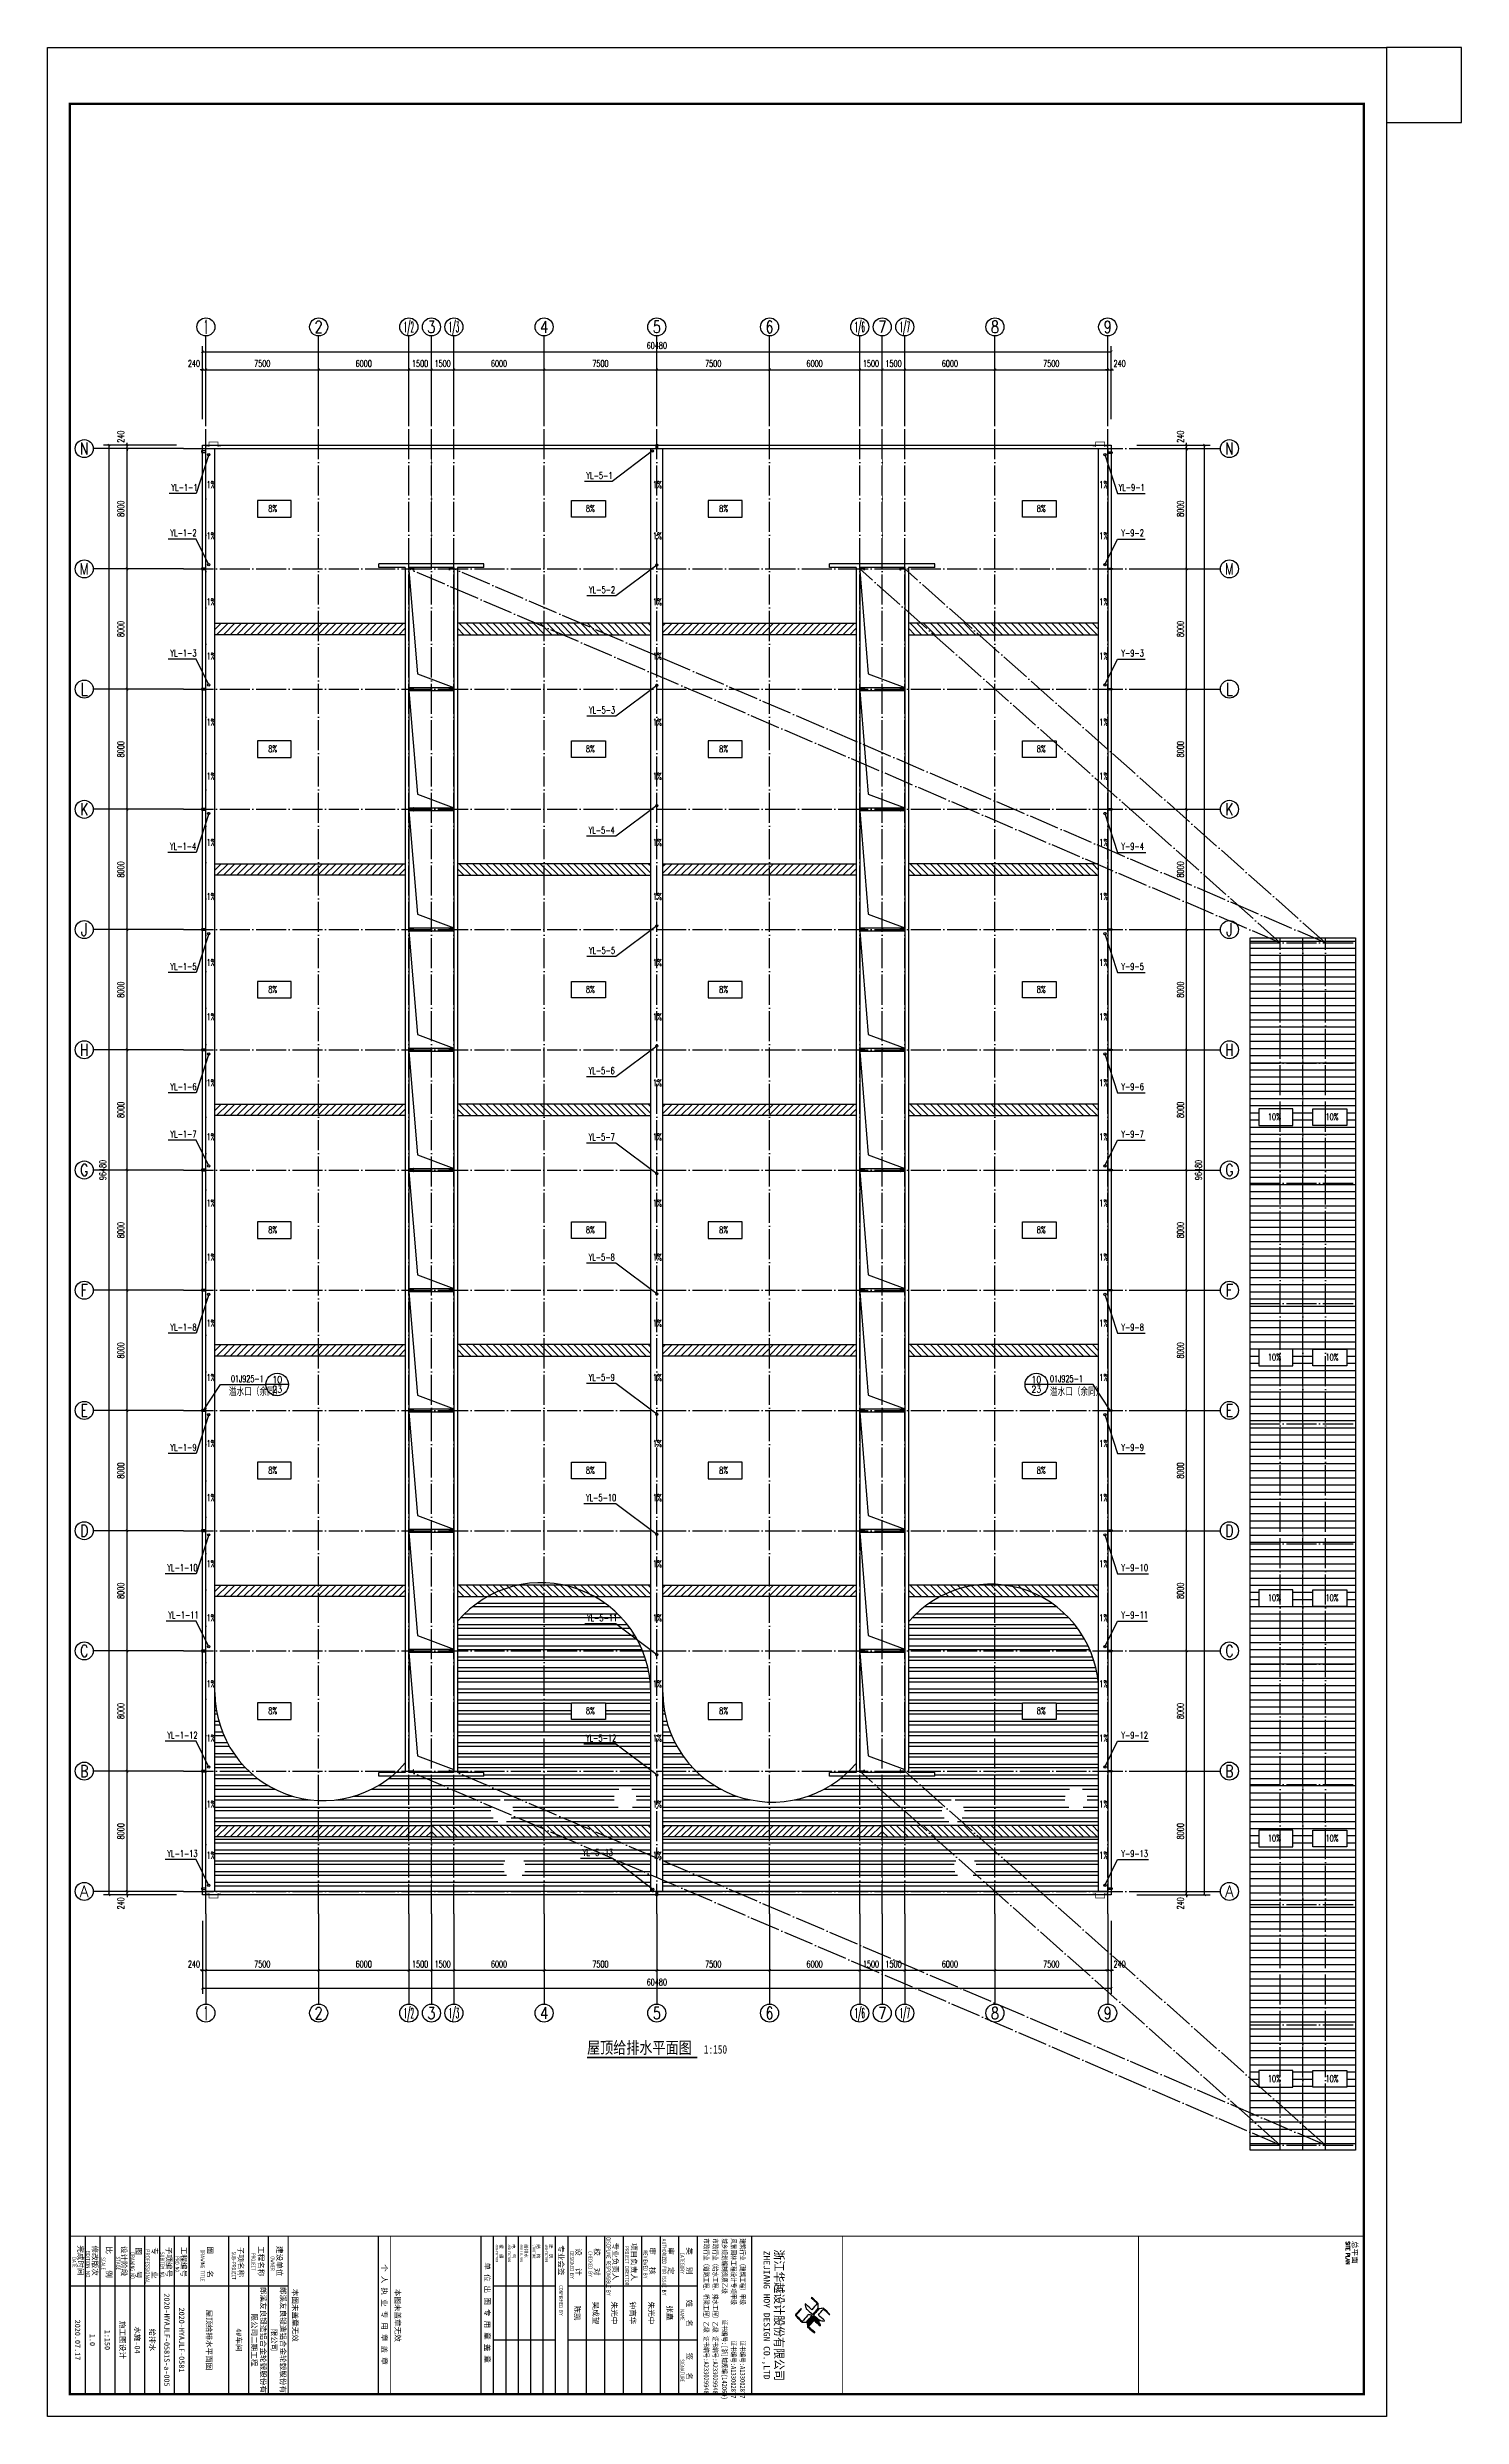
# Model space of a CAD drawing. Extents: x 14168272 to 29396535, y -812963 to 33736.
# Drawn here: x 14865273 to 14959373, y -339170 to -181520 of the extents above; entities that cross this region are included whole.
import ezdxf
from ezdxf.enums import TextEntityAlignment as Align

# ---------------------------------------------------------------- set-up
doc = ezdxf.new("R2010")
doc.units = 0
doc.header["$LTSCALE"] = 1000
doc.header["$MEASUREMENT"] = 0
doc.linetypes.add('DASH', pattern=[0.35, 0.25, -0.1])
doc.linetypes.add('DOTE', pattern=[2.42, 2, -0.2, 0.02, -0.2])
for name, color, linetype in [('AXIS', 3, 'Continuous'), ('AXIS_TEXT', 7, 'Continuous'), ('COLUMN', 2, 'Continuous'), ('DIM_IDEN', 3, 'Continuous'), ('DIM_SYMB', 3, 'Continuous'), ('DIM_雨水', 3, 'Continuous'), ('DOTE', 8, 'DOTE'), ('PUB_DIM', 3, 'Continuous'), ('PUB_TEXT', 7, 'Continuous'), ('PUB_TITLE', 4, 'Continuous'), ('TK', 4, 'Continuous'), ('TWT_TEXT', 7, 'Continuous'), ('VPIPE-雨水', 4, 'Continuous'), ('WALL-PARAPET', 6, 'Continuous'), ('填充', 251, 'Continuous'), ('采光带', 4, 'Continuous')]:
    doc.layers.add(name, color=color, linetype=linetype)
doc.styles.add('-宋体', font='', dxfattribs={"width": 0.8})
doc.styles.add('_TCH_AXIS', font='COMPLEX', dxfattribs={"bigfont": 'GBCBIG'})
doc.styles.add('_TCH_DIM', font='SIMPLEX', dxfattribs={"bigfont": 'GBCBIG'})
doc.styles.add('_TCH_DIM_T3', font='SIMPLEX', dxfattribs={"width": 0.705882, "bigfont": 'GBCBIG'})
doc.styles.add('_TCH_LABEL', font='COMPLEX', dxfattribs={"bigfont": 'GBCBIG'})
doc.styles.add('_TWT_SERIAL', font='COMPLEX', dxfattribs={"width": 0.8, "height": 3, "bigfont": 'HZTXT'})
doc.styles.add('COMPLEX', font='COMPLEX')
doc.styles.add('HT', font='simhei.ttf', dxfattribs={"width": 0.8})
doc.styles.add('ROMANS', font='romans', dxfattribs={"width": 0.65, "height": 231.275})
doc.styles.add('TSSD_REIN', font='tssdeng.shx', dxfattribs={"width": 0.7, "bigfont": 'tssdchn.shx'})
doc.styles.add('YAYA', font='', dxfattribs={"width": 0.8, "height": 1})
doc.styles.add('图签宋体', font='', dxfattribs={"height": 300})
doc.styles.add('图签黑体', font='simhei.ttf', dxfattribs={"height": 550})
doc.styles.get('-宋体').set_extended_font_data('SimSun')
doc.styles.get('YAYA').set_extended_font_data('SimSun')
doc.styles.get('图签宋体').set_extended_font_data('NSimSun')
doc.dimstyles.new('_TCH_ARCH&&150', dxfattribs={"dimtxt": 446.25, "dimasz": 150, "dimexe": 375, "dimexo": 450, "dimgap": 189.375, "dimtad": 1, "dimdec": 0, "dimzin": 0, "dimdsep": 46, "dimtxsty": '_TCH_DIM_T3', "dimblk": 'ARCHTICK', "dimcen": 0.09, "dimclrt": 7, "dimazin": 2, "dimtfac": 1, "dimtdec": 0, "dimtix": 1, "dimtmove": 2, "dimatfit": 3, "dimfxl": 0, "dimtolj": 1, "dimtzin": 0, "dimarcsym": 0})

msp = doc.modelspace()

# ---------------------------------------------------------------- texts
at = {"layer": 'PUB_TEXT'}
for s, height, style, width, p in [('1%%%', 446.25, '_TCH_DIM', 0.705882, (14875867.6, -210841.7)), ('1%%%', 446.25, '_TCH_DIM', 0.705882, (14905567.6, -210841.7)), ('1%%%', 446.25, '_TCH_DIM', 0.705882, (14935267.6, -210841.7)), ('8%', 446.25, '_TCH_DIM', 0.705882, (14879971, -212425.1)), ('8%', 446.25, '_TCH_DIM', 0.705882, (14901104.1, -212425.1)), ('8%', 446.25, '_TCH_DIM', 0.705882, (14909971, -212425.1)), ('8%', 446.25, '_TCH_DIM', 0.705882, (14931104.1, -212425.1)), ('1%%%', 446.25, '_TCH_DIM', 0.705882, (14875867.6, -214245.3)), ('1%%%', 446.25, '_TCH_DIM', 0.705882, (14905567.6, -214245.3)), ('1%%%', 446.25, '_TCH_DIM', 0.705882, (14935267.6, -214245.3)), ('1%%%', 446.25, '_TCH_DIM', 0.705882, (14875867.6, -218641.7)), ('1%%%', 446.25, '_TCH_DIM', 0.705882, (14905567.6, -218641.7)), ('1%%%', 446.25, '_TCH_DIM', 0.705882, (14935267.6, -218641.7)), ('1%%%', 446.25, '_TCH_DIM', 0.705882, (14875867.6, -222245.3)), ('1%%%', 446.25, '_TCH_DIM', 0.705882, (14905567.6, -222245.3)), ('1%%%', 446.25, '_TCH_DIM', 0.705882, (14935267.6, -222245.3)), ('1%%%', 446.25, '_TCH_DIM', 0.705882, (14875867.6, -226641.7)), ('1%%%', 446.25, '_TCH_DIM', 0.705882, (14905567.6, -226641.7)), ('1%%%', 446.25, '_TCH_DIM', 0.705882, (14935267.6, -226641.7)), ('8%', 446.25, '_TCH_DIM', 0.705882, (14879971, -228425.1)), ('8%', 446.25, '_TCH_DIM', 0.705882, (14901104.1, -228425.1)), ('8%', 446.25, '_TCH_DIM', 0.705882, (14909971, -228425.1)), ('8%', 446.25, '_TCH_DIM', 0.705882, (14931104.1, -228425.1)), ('1%%%', 446.25, '_TCH_DIM', 0.705882, (14875867.6, -230245.3)), ('1%%%', 446.25, '_TCH_DIM', 0.705882, (14905567.6, -230245.3)), ('1%%%', 446.25, '_TCH_DIM', 0.705882, (14935267.6, -230245.3)), ('1%%%', 446.25, '_TCH_DIM', 0.705882, (14875867.6, -234641.7)), ('1%%%', 446.25, '_TCH_DIM', 0.705882, (14905567.6, -234641.7)), ('1%%%', 446.25, '_TCH_DIM', 0.705882, (14935267.6, -234641.7)), ('1%%%', 446.25, '_TCH_DIM', 0.705882, (14875867.6, -238245.3)), ('1%%%', 446.25, '_TCH_DIM', 0.705882, (14905567.6, -238245.3)), ('1%%%', 446.25, '_TCH_DIM', 0.705882, (14935267.6, -238245.3)), ('1%%%', 446.25, '_TCH_DIM', 0.705882, (14875867.6, -242641.7)), ('1%%%', 446.25, '_TCH_DIM', 0.705882, (14905567.6, -242641.7)), ('1%%%', 446.25, '_TCH_DIM', 0.705882, (14935267.6, -242641.7)), ('8%', 446.25, '_TCH_DIM', 0.705882, (14879971, -244425.1)), ('8%', 446.25, '_TCH_DIM', 0.705882, (14901104.1, -244425.1)), ('8%', 446.25, '_TCH_DIM', 0.705882, (14909971, -244425.1)), ('8%', 446.25, '_TCH_DIM', 0.705882, (14931104.1, -244425.1)), ('1%%%', 446.25, '_TCH_DIM', 0.705882, (14875867.6, -246245.3)), ('1%%%', 446.25, '_TCH_DIM', 0.705882, (14905567.6, -246245.3)), ('1%%%', 446.25, '_TCH_DIM', 0.705882, (14935267.6, -246245.3)), ('1%%%', 446.25, '_TCH_DIM', 0.705882, (14875867.6, -250641.7)), ('1%%%', 446.25, '_TCH_DIM', 0.705882, (14905567.6, -250641.7)), ('1%%%', 446.25, '_TCH_DIM', 0.705882, (14935267.6, -250641.7)), ('1%%%', 446.25, '_TCH_DIM', 0.705882, (14875867.6, -254245.3)), ('1%%%', 446.25, '_TCH_DIM', 0.705882, (14905567.6, -254245.3)), ('1%%%', 446.25, '_TCH_DIM', 0.705882, (14935267.6, -254245.3)), ('10%', 446.25, '_TCH_DIM', 0.705882, (14946487.1, -252905)), ('10%', 446.25, '_TCH_DIM', 0.705882, (14950317.5, -252905)), ('1%%%', 446.25, '_TCH_DIM', 0.705882, (14875867.6, -258641.7)), ('1%%%', 446.25, '_TCH_DIM', 0.705882, (14905567.6, -258641.7)), ('1%%%', 446.25, '_TCH_DIM', 0.705882, (14935267.6, -258641.7)), ('8%', 446.25, '_TCH_DIM', 0.705882, (14879971, -260425.1)), ('8%', 446.25, '_TCH_DIM', 0.705882, (14901104.1, -260425.1)), ('8%', 446.25, '_TCH_DIM', 0.705882, (14909971, -260425.1)), ('8%', 446.25, '_TCH_DIM', 0.705882, (14931104.1, -260425.1)), ('1%%%', 446.25, '_TCH_DIM', 0.705882, (14875867.6, -262245.3)), ('1%%%', 446.25, '_TCH_DIM', 0.705882, (14905567.6, -262245.3)), ('1%%%', 446.25, '_TCH_DIM', 0.705882, (14935267.6, -262245.3)), ('1%%%', 446.25, '_TCH_DIM', 0.705882, (14875867.6, -266641.7)), ('1%%%', 446.25, '_TCH_DIM', 0.705882, (14905567.6, -266641.7)), ('1%%%', 446.25, '_TCH_DIM', 0.705882, (14935267.6, -266641.7)), ('10%', 446.25, '_TCH_DIM', 0.705882, (14946487.1, -268905)), ('10%', 446.25, '_TCH_DIM', 0.705882, (14950317.5, -268905)), ('1%%%', 446.25, '_TCH_DIM', 0.705882, (14875867.6, -270245.3)), ('1%%%', 446.25, '_TCH_DIM', 0.705882, (14905567.6, -270245.3)), ('1%%%', 446.25, '_TCH_DIM', 0.705882, (14935267.6, -270245.3)), ('1%%%', 446.25, '_TCH_DIM', 0.705882, (14875867.6, -274641.7)), ('1%%%', 446.25, '_TCH_DIM', 0.705882, (14905567.6, -274641.7)), ('1%%%', 446.25, '_TCH_DIM', 0.705882, (14935267.6, -274641.7)), ('8%', 446.25, '_TCH_DIM', 0.705882, (14879971, -276425.1)), ('8%', 446.25, '_TCH_DIM', 0.705882, (14901104.1, -276425.1)), ('8%', 446.25, '_TCH_DIM', 0.705882, (14909971, -276425.1)), ('8%', 446.25, '_TCH_DIM', 0.705882, (14931104.1, -276425.1)), ('1%%%', 446.25, '_TCH_DIM', 0.705882, (14875867.6, -278245.3)), ('1%%%', 446.25, '_TCH_DIM', 0.705882, (14905567.6, -278245.3)), ('1%%%', 446.25, '_TCH_DIM', 0.705882, (14935267.6, -278245.3)), ('1%%%', 446.25, '_TCH_DIM', 0.705882, (14875867.6, -282641.7)), ('1%%%', 446.25, '_TCH_DIM', 0.705882, (14905567.6, -282641.7)), ('1%%%', 446.25, '_TCH_DIM', 0.705882, (14935267.6, -282641.7)), ('10%', 446.25, '_TCH_DIM', 0.705882, (14946487.1, -284905)), ('10%', 446.25, '_TCH_DIM', 0.705882, (14950317.5, -284905)), ('1%%%', 446.25, '_TCH_DIM', 0.705882, (14875867.6, -286245.3)), ('1%%%', 446.25, '_TCH_DIM', 0.705882, (14905567.6, -286245.3)), ('1%%%', 446.25, '_TCH_DIM', 0.705882, (14935267.6, -286245.3)), ('1%%%', 446.25, '_TCH_DIM', 0.705882, (14875867.6, -290641.7)), ('1%%%', 446.25, '_TCH_DIM', 0.705882, (14905567.6, -290641.7)), ('1%%%', 446.25, '_TCH_DIM', 0.705882, (14935267.6, -290641.7)), ('8%', 446.25, '_TCH_DIM', 0.705882, (14879971, -292425.1)), ('8%', 446.25, '_TCH_DIM', 0.705882, (14901104.1, -292425.1)), ('8%', 446.25, '_TCH_DIM', 0.705882, (14909971, -292425.1)), ('8%', 446.25, '_TCH_DIM', 0.705882, (14931104.1, -292425.1)), ('1%%%', 446.25, '_TCH_DIM', 0.705882, (14875867.6, -294245.3)), ('1%%%', 446.25, '_TCH_DIM', 0.705882, (14905567.6, -294245.3)), ('1%%%', 446.25, '_TCH_DIM', 0.705882, (14935267.6, -294245.3)), ('1%%%', 446.25, '_TCH_DIM', 0.705882, (14875867.6, -298641.7)), ('1%%%', 446.25, '_TCH_DIM', 0.705882, (14905567.6, -298641.7)), ('1%%%', 446.25, '_TCH_DIM', 0.705882, (14935267.6, -298641.7)), ('10%', 446.25, '_TCH_DIM', 0.705882, (14946487.1, -300905)), ('10%', 446.25, '_TCH_DIM', 0.705882, (14950317.5, -300905)), ('1%%%', 446.25, '_TCH_DIM', 0.705882, (14875867.6, -302045.3)), ('1%%%', 446.25, '_TCH_DIM', 0.705882, (14905567.6, -302045.3)), ('1%%%', 446.25, '_TCH_DIM', 0.705882, (14935267.6, -302045.3)), ('屋顶给排水平面图', 797.47, 'YAYA', 0.8, (14901181.5, -315015.9)), ('1:150', 569.62, 'YAYA', 0.8, (14908949.7, -315020.3)), ('10%', 446.25, '_TCH_DIM', 0.705882, (14946487.1, -316905)), ('10%', 446.25, '_TCH_DIM', 0.705882, (14950317.5, -316905))]:
    msp.add_text(s, height=height, dxfattribs=dict(at, style=style, width=width)).set_placement(p)
at = {"layer": 'PUB_TEXT', "color": 0, "style": '_TCH_LABEL'}
for p in [(14877355.3, -271249.1), (14931984.8, -271249.1)]:
    msp.add_text('溢水口（余同）', height=506.38, dxfattribs=at).set_placement(p)
at = {"layer": 'PUB_TEXT', "color": 0, "style": '_TCH_LABEL', "width": 0.705882}
for p in [(14877485.3, -270331.4), (14931984.8, -270331.4)]:
    msp.add_text('01J925-1', height=446.25, dxfattribs=at).set_placement(p)
at = {"layer": 'PUB_TEXT', "color": 0, "style": '_TCH_LABEL'}
for s, height, width, p, p2 in [('23', 455.78, 1.095516, (14880238.2, -271034.3), (14880897.4, -271034.3)), ('10', 458.07, 1.1455, (14880242.1, -270404.4), (14880893.6, -270404.4)), ('23', 455.78, 1.095516, (14930747.7, -271034.3), (14931406.9, -271034.3)), ('10', 458.07, 1.1455, (14930751.6, -270404.4), (14931403.1, -270404.4))]:
    msp.add_text(s, height=height, dxfattribs=dict(at, width=width)).set_placement(p, p2, align=Align.FIT)
at = {"layer": 'TWT_TEXT', "style": '_TWT_SERIAL', "width": 0.64}
for s, p in [('YL-1-1', (14873521, -211029.7)), ('YL-5-1', (14901135.7, -210234.1)), ('YL-9-1', (14936545.3, -211029.7)), ('YL-1-2', (14873454, -214053.7)), ('Y-9-2', (14936723.6, -214053.7)), ('YL-5-2', (14901307.1, -217834)), ('YL-1-3', (14873454, -222053.7)), ('Y-9-3', (14936723.6, -222053.7)), ('YL-5-3', (14901307.1, -225834)), ('YL-1-4', (14873427.2, -234904.7)), ('YL-5-4', (14901280.1, -233834)), ('Y-9-4', (14936723, -234904.7)), ('YL-1-5', (14873454, -242904.7)), ('YL-5-5', (14901307.1, -241834)), ('Y-9-5', (14936723.6, -242904.7)), ('YL-1-6', (14873454, -250904.7)), ('YL-5-6', (14901280.1, -249834, 3000)), ('Y-9-6', (14936723.6, -250904.7)), ('YL-1-7', (14873454, -254053.7)), ('YL-5-7', (14901280.1, -254246.7, 3000)), ('Y-9-7', (14936723.6, -254053.7)), ('YL-5-8', (14901280.1, -262246.7, 3000)), ('YL-1-8', (14873454, -266904.7)), ('Y-9-8', (14936723.6, -266904.7)), ('YL-5-9', (14901280.1, -270246.7, 3000)), ('YL-1-9', (14873454, -274904.7)), ('Y-9-9', (14936723.6, -274904.7)), ('YL-5-10', (14901103.3, -278246.7, 3000)), ('YL-1-10', (14873251.1, -282904.7)), ('Y-9-10', (14936720.8, -282904.7)), ('YL-1-11', (14873319.1, -286053.7)), ('YL-5-11', (14901171.5, -286246.7, 3000)), ('Y-9-11', (14936721.4, -286053.7)), ('YL-1-12', (14873251.1, -294053.7)), ('YL-5-12', (14901103.3, -294246.7, 3000)), ('Y-9-12', (14936720.8, -294053.7)), ('YL-1-13', (14873251.1, -301928.7)), ('YL-5-13', (14900890.4, -301861.7)), ('Y-9-13', (14936720.8, -301928.7))]:
    msp.add_text(s, height=450, dxfattribs=at).set_placement(p)

# ---------------------------------------------------------------- blocks, each defined once
blk = doc.blocks.new('A$C0FCD69EC')
at = {"layer": 'COLUMN'}
blk.add_hatch(color=256, dxfattribs=at).paths.add_polyline_path([(300, 180), (294, 180), (294, 94), (6, 94), (6, 180), (0, 180), (0, 0), (6, 0), (6, 86), (294, 86), (294, 0), (300, 0)])
blk.add_lwpolyline([(300, 0), (294, 0), (294, 86), (6, 86), (6, 0), (0, 0), (0, 180), (6, 180), (6, 94), (294, 94), (294, 180), (300, 180)], close=True, dxfattribs=at)
blk = doc.blocks.new('A$C22C4548D')
blk.add_line((0, 10), (300, 10))
blk.add_lwpolyline([(30, 20), (270, 20), (270, 0), (30, 0)], close=True)
blk = doc.blocks.new('A$C053D6479')
at = {"layer": 'PUB_TITLE'}
h = blk.add_hatch(color=256, dxfattribs=at)
h.dxf.hatch_style = 1
edge = h.paths.add_edge_path()
edge.add_spline(control_points=[(1026, 827), (1105, 920), (1188, 1008), (1266, 1102)], knot_values=[13, 13, 13, 13, 14, 14, 14, 14], degree=3, periodic=0)
edge.add_spline(control_points=[(1266, 1102), (1258, 1111), (1249, 1119), (1239, 1116)], knot_values=[12, 12, 12, 12, 13, 13, 13, 13], degree=3, periodic=0)
edge.add_spline(control_points=[(1239, 1116), (1210, 1107), (1179, 1092), (1144, 1077)], knot_values=[11, 11, 11, 11, 12, 12, 12, 12], degree=3, periodic=0)
edge.add_spline(control_points=[(1144, 1077), (1109, 1063), (1069, 1053), (1047, 1038)], knot_values=[10, 10, 10, 10, 11, 11, 11, 11], degree=3, periodic=0)
edge.add_spline(control_points=[(1047, 1038), (1028, 1026), (1007, 992), (991, 972)], knot_values=[9, 9, 9, 9, 10, 10, 10, 10], degree=3, periodic=0)
edge.add_spline(control_points=[(991, 972), (942, 913), (899, 868), (849, 810)], knot_values=[8, 8, 8, 8, 9, 9, 9, 9], degree=3, periodic=0)
edge.add_spline(control_points=[(849, 810), (842, 801), (822, 776), (822, 775)], knot_values=[7, 7, 7, 7, 8, 8, 8, 8], degree=3, periodic=0)
edge.add_spline(control_points=[(822, 775), (823, 771), (848, 752), (859, 744)], knot_values=[6, 6, 6, 6, 7, 7, 7, 7], degree=3, periodic=0)
edge.add_spline(control_points=[(859, 744), (949, 670), (1035, 592), (1122, 521)], knot_values=[5, 5, 5, 5, 6, 6, 6, 6], degree=3, periodic=0)
edge.add_spline(control_points=[(1122, 521), (1153, 527), (1185, 530), (1217, 533)], knot_values=[4, 4, 4, 4, 5, 5, 5, 5], degree=3, periodic=0)
edge.add_spline(control_points=[(1217, 533), (1246, 535), (1293, 532), (1316, 542)], knot_values=[3, 3, 3, 3, 4, 4, 4, 4], degree=3, periodic=0)
edge.add_spline(control_points=[(1316, 542), (1327, 547), (1338, 565), (1349, 579)], knot_values=[2, 2, 2, 2, 3, 3, 3, 3], degree=3, periodic=0)
edge.add_spline(control_points=[(1349, 579), (1423, 670), (1507, 759), (1572, 848)], knot_values=[1, 1, 1, 1, 2, 2, 2, 2], degree=3, periodic=0)
edge.add_spline(control_points=[(1572, 848), (1564, 852), (1561, 861), (1551, 862)], knot_values=[0, 0, 0, 0, 1, 1, 1, 1], degree=3, periodic=0)
edge.add_spline(control_points=[(1551, 862), (1469, 769), (1393, 671), (1310, 579)], knot_values=[15, 15, 15, 15, 16, 16, 16, 16], degree=3, periodic=0)
edge.add_spline(control_points=[(1310, 579), (1216, 662), (1118, 742), (1026, 827)], knot_values=[14, 14, 14, 14, 15, 15, 15, 15], degree=3, periodic=0)
at = {"layer": 'TK'}
for points, knots in [([(1031, 1298), (1066, 1286), (1054, 1262), (1045, 1224), (1036, 1188), (1031, 1158), (1024, 1121), (1020, 1104), (1017, 1085), (1012, 1071), (1004, 1052), (976, 1026), (956, 1003), (906, 946), (866, 899), (814, 839), (806, 829), (789, 806), (787, 806), (777, 804), (728, 856), (719, 864), (651, 922), (580, 978), (514, 1036), (509, 1106), (488, 1176), (479, 1247), (570, 1343), (663, 1436), (758, 1526), (764, 1523), (768, 1518), (774, 1515), (693, 1422), (599, 1343), (520, 1249), (607, 1171), (698, 1096), (789, 1021), (874, 1109), (950, 1206), (1031, 1298)], [0, 0, 0, 0, 1, 1, 1, 2, 2, 2, 3, 3, 3, 4, 4, 4, 5, 5, 5, 6, 6, 6, 7, 7, 7, 8, 8, 8, 9, 9, 9, 10, 10, 10, 11, 11, 11, 12, 12, 12, 13, 13, 13, 14, 14, 14, 14]), ([(1551, 862), (1561, 861), (1564, 852), (1572, 848), (1507, 759), (1423, 670), (1349, 579), (1338, 565), (1327, 547), (1316, 542), (1293, 532), (1246, 535), (1217, 533), (1185, 530), (1153, 527), (1122, 521), (1035, 592), (949, 670), (859, 744), (848, 752), (823, 771), (822, 775), (822, 776), (842, 801), (849, 810), (899, 868), (942, 913), (991, 972), (1007, 992), (1028, 1026), (1047, 1038), (1069, 1053), (1109, 1063), (1144, 1077), (1179, 1092), (1210, 1107), (1239, 1116), (1249, 1119), (1258, 1111), (1266, 1102), (1188, 1008), (1105, 920), (1026, 827), (1118, 742), (1216, 662), (1310, 579), (1393, 671), (1469, 769), (1551, 862)], [0, 0, 0, 0, 1, 1, 1, 2, 2, 2, 3, 3, 3, 4, 4, 4, 5, 5, 5, 6, 6, 6, 7, 7, 7, 8, 8, 8, 9, 9, 9, 10, 10, 10, 11, 11, 11, 12, 12, 12, 13, 13, 13, 14, 14, 14, 15, 15, 15, 16, 16, 16, 16]), ([(555, 949), (624, 891), (699, 833), (760, 773), (689, 691), (614, 604), (539, 517), (529, 505), (516, 487), (506, 482), (492, 475), (469, 472), (452, 467), (416, 456), (383, 448), (342, 438), (323, 433), (297, 422), (293, 440), (291, 452), (313, 470), (322, 480), (400, 566), (477, 652), (553, 736), (460, 815), (366, 894), (270, 970), (183, 883), (101, 791), (16, 703), (-18, 714), (9, 735), (28, 755), (103, 838), (192, 930), (266, 1005), (319, 1009), (387, 1005), (442, 1007), (456, 1008), (472, 1011), (485, 1007), (507, 1000), (534, 967), (555, 949)], [0, 0, 0, 0, 1, 1, 1, 2, 2, 2, 3, 3, 3, 4, 4, 4, 5, 5, 5, 6, 6, 6, 7, 7, 7, 8, 8, 8, 9, 9, 9, 10, 10, 10, 11, 11, 11, 12, 12, 12, 13, 13, 13, 14, 14, 14, 15, 15, 15, 15]), ([(1097, 490), (1100, 425), (1106, 361), (1107, 294), (1018, 207), (925, 121), (830, 33), (818, 21), (800, 0), (787, 0), (768, -1), (725, 49), (712, 60), (662, 103), (616, 143), (568, 186), (545, 207), (518, 224), (499, 250), (501, 259), (511, 261), (516, 267), (609, 192), (696, 111), (785, 33), (883, 118), (977, 208), (1070, 298), (992, 373), (892, 456), (803, 534), (791, 544), (768, 561), (766, 569), (761, 588), (776, 634), (780, 655), (785, 690), (788, 721), (795, 746), (897, 661), (998, 576), (1097, 490)], [0, 0, 0, 0, 1, 1, 1, 2, 2, 2, 3, 3, 3, 4, 4, 4, 5, 5, 5, 6, 6, 6, 7, 7, 7, 8, 8, 8, 9, 9, 9, 10, 10, 10, 11, 11, 11, 12, 12, 12, 13, 13, 13, 14, 14, 14, 14])]:
    blk.add_open_spline(points, degree=3, knots=knots, dxfattribs=at)
blk = doc.blocks.new('GeYuanFrame_16784812', base_point=(20.1, 4.5))
at = {"layer": 'PUB_TITLE'}
for points in [[(1013.1, 235.3), (1013.1, 292.7)], [(1037.1, 235.3), (1037.1, 292.7)], [(1013.1, 202.3), (1013.1, 229.8)], [(1037.1, 202.3), (1037.1, 229.8)], [(1013.1, 14.5), (1013.1, 111.3)]]:
    blk.add_lwpolyline(points, dxfattribs=at)
at = {"layer": 'TK'}
for p, q in [((991.1, 316.9), (1061.1, 316.9)), ((991.1, 284.5), (1061.1, 284.5)), ((991.1, 276.3), (1061.1, 276.3)), ((991.1, 268.1), (1061.1, 268.1)), ((991.1, 259.9), (1061.1, 259.9)), ((991.1, 251.7), (1061.1, 251.7)), ((991.1, 243.5), (1061.1, 243.5)), ((991.1, 235.3), (1061.1, 235.3)), ((991.1, 235.3), (1061.1, 235.3)), ((991.1, 102.5), (1061.1, 102.5)), ((991.1, 93.7), (1061.1, 93.7)), ((991.1, 84.9), (1013.1, 84.9)), ((991.1, 84.9), (1061.1, 84.9)), ((991.1, 67.4), (1061.1, 67.4)), ((991.1, 67.3), (1061.1, 67.3)), ((991.1, 60.8), (1061.1, 60.8)), ((991.1, 54.2), (1061.1, 54.2)), ((991.1, 47.6), (1061.1, 47.6)), ((991.1, 41), (1061.1, 41)), ((991.1, 34.4), (1061.1, 34.4)), ((991.1, 27.8), (1061.1, 27.8)), ((991.1, 21.2), (1061.1, 21.2)), ((991.1, 14.5), (1061.1, 14.5))]:
    blk.add_line(p, q, dxfattribs=at)
blk.add_lwpolyline([(20.1, 4.5), (20.1, 598.5), (1071.1, 598.5), (1071.1, 4.5)], close=True, dxfattribs=at)
at = {"layer": 'TK', "const_width": 1}
blk.add_lwpolyline([(45.1, 588.5), (1061.1, 588.5), (1061.1, 14.5), (45.1, 14.5)], close=True, dxfattribs=at)
at = {"layer": 'TK'}
for points, const_width in [([(991.1, 588.5), (991.1, 14.5)], 0.4), ([(991.1, 488.5), (1061.1, 488.5)], 0.35), ([(991.1, 357.1), (1061.1, 357.1)], 0.35), ([(991.1, 292.7), (1061.1, 292.7)], 0.35), ([(991.1, 292.7), (1061.1, 292.7)], 0.35), ([(991.1, 235.3), (1061.1, 235.3)], 0.35), ([(991.1, 202.3), (1061.1, 202.3)], 0.35), ([(991.1, 156.8), (1061.1, 156.8)], 0.35), ([(991.1, 111.3), (1061.1, 111.3)], 0.35), ([(991.1, 67.4), (1061.1, 67.4)], 0.35)]:
    blk.add_lwpolyline(points, dxfattribs=dict(at, const_width=const_width))
for points in [[(991.1, 292.7), (1061.1, 292.7)], [(991.1, 235.3), (1061.1, 235.3)], [(991.1, 229.8), (1061.1, 229.8)], [(991.1, 224.3), (1061.1, 224.3)], [(991.1, 218.8), (1061.1, 218.8)], [(991.1, 213.3), (1061.1, 213.3)], [(991.1, 207.8), (1061.1, 207.8)], [(991.1, 202.3), (1061.1, 202.3)], [(991.1, 196.8), (1061.1, 196.8)], [(991.1, 151.3), (1061.1, 151.3)]]:
    blk.add_lwpolyline(points, dxfattribs=at)
at = {"layer": 'PUB_TITLE', "xscale": 0.01000000000021828, "yscale": 0.01000000000021828, "zscale": 0.01}
blk.add_blockref('A$C053D6479', (1018.2, 336.3), dxfattribs=at)
at = {"layer": 'TK', "style": '图签宋体'}
for s, height, p in [('总平面', 2.4, (993.2, 583.3)), ('类   别', 2.4, (996, 288.1)), ('姓   名', 2.4, (1019.2, 288.1)), ('签   名', 2.4, (1042.7, 288.1)), ('审   定', 2.4, (996, 279.9)), ('审   核', 2.4, (996, 271.7)), ('项目负责人', 2.4, (994.1, 263.5)), ('专业负责人', 2.4, (993.9, 255.3)), ('校   对', 2.4, (996.4, 247.1)), ('专业会签', 2.4, (995.1, 231.2)), ('设   计', 2.4, (996.4, 238.9)), ('建  筑', 1.44, (994.6, 227.1)), ('结  构', 1.44, (994.6, 221.6)), ('给排水', 1.44, (994.6, 216.1)), ('电  气', 1.44, (994.6, 210.6)), ('暖  通', 1.44, (994.6, 205.1)), ('单 位 出 图 专 用 章 盖 章', 2.4, (1002.7, 198.4)), ('本图未盖章无效', 2.4, (1014.4, 158.7)), ('个 人 执 业 专 用 章 盖 章', 2.4, (1003.5, 152.8)), ('本图未盖章无效', 2.4, (1014.4, 113.2)), ('建设单位', 2.4, (995.4, 106.3)), ('工程名称', 2.4, (995.5, 98.1)), ('子项名称', 2.4, (995.8, 89.1)), ('图    名', 2.4, (995.6, 75.5)), ('工程编号', 2.4, (995.8, 63.8)), ('子项编号', 2.4, (995.8, 57.2)), ('专    业', 2.4, (996, 50.9)), ('图    号', 2.4, (996, 43.8)), ('设计阶段', 2.4, (995.4, 37.3)), ('比    例', 2.4, (995.6, 30.6)), ('修改版次', 2.4, (995.2, 24.4)), ('完成时间', 2.4, (995.1, 18))]:
    blk.add_text(s, height=height, dxfattribs=at).set_placement(p)
at = {"layer": 'TK'}
for s, height, style, width, p in [('SITE PLAN', 1.7, 'ROMANS', 0.76, (993.4, 580.5)), ('建筑行业（建筑工程）甲级           证书编号:A133002877', 2.2, '-宋体', 0.8, (992, 311.8)), ('风景园林工程设计专项甲级           证书编号:A133002877', 2.2, '-宋体', 0.8, (992, 307.8)), ('城乡规划编制资质乙级        证书编号:[浙]城规编(142069)', 2.2, '-宋体', 0.8, (992, 303.8)), ('市政行业（给水工程、排水工程）乙级 证书编号:A233029948', 2.2, '-宋体', 0.8, (992, 299.7)), ('市政行业（道路工程、桥梁工程）乙级 证书编号:A233029948', 2.2, '-宋体', 0.8, (992, 295.7)), ('CATEGORY', 1.8, 'TSSD_REIN', 0.7, (998.3, 285.2)), ('NAME', 1.8, 'TSSD_REIN', 0.7, (1023.5, 285.2)), ('SIGNATURE', 1.8, 'TSSD_REIN', 0.7, (1045.7, 285.2)), ('AUTHORIZED FOR ISSUE BY', 1.8, 'TSSD_REIN', 0.7, (992.1, 277.2)), ('REVIEWED BY', 1.8, 'TSSD_REIN', 0.7, (997.4, 268.9)), ('DISCIPLINE RESPONSIBLE BY', 1.8, 'TSSD_REIN', 0.7, (991.6, 252.5)), ('PROJECT DIRECTOR', 1.8, 'TSSD_REIN', 0.7, (995.5, 260.7)), ('CHECKED BY', 1.8, 'TSSD_REIN', 0.7, (997.8, 244.4)), ('DESIGNED BY', 1.8, 'TSSD_REIN', 0.7, (997.8, 236.3)), ('CONFIRMED BY', 1.8, 'TSSD_REIN', 0.7, (1012.9, 231.4)), ('ARCHITECTURE', 1.08, 'TSSD_REIN', 0.7, (994.7, 225.3)), ('STRUCTURE', 1.08, 'TSSD_REIN', 0.7, (994.7, 219.8)), ('ARCHITECTURE', 1.08, 'TSSD_REIN', 0.7, (994.7, 214.3)), ('ARCHITECTURE', 1.08, 'TSSD_REIN', 0.7, (994.7, 208.8)), ('ARCHITECTURE', 1.08, 'TSSD_REIN', 0.7, (994.7, 203.3)), ('OWNER', 1.8, 'TSSD_REIN', 0.7, (1000, 103.5)), ('PROJECT', 1.8, 'TSSD_REIN', 0.7, (998.5, 95)), ('SUB-PROJECT', 1.8, 'TSSD_REIN', 0.7, (997.9, 86.3)), ('DRAWING TITLE', 1.8, 'TSSD_REIN', 0.7, (997, 72.5)), ('SUBITEM NO.', 1.8, 'TSSD_REIN', 0.7, (998.1, 54.6)), ('PRO N0.', 1.8, 'TSSD_REIN', 0.7, (1000, 61.2)), ('PROFESSIONAL', 1.8, 'TSSD_REIN', 0.8, (996.9, 48.1)), ('DRAWING NO.', 1.8, 'TSSD_REIN', 0.7, (998.2, 41.4)), ('STAGE', 1.8, 'TSSD_REIN', 0.7, (1000.1, 35)), ('EDITION NO.', 1.8, 'TSSD_REIN', 0.8, (997.5, 21.6)), ('SCALE', 1.8, 'TSSD_REIN', 0.7, (1000.4, 28.4)), ('DATE', 1.8, 'TSSD_REIN', 0.7, (1000.3, 15.5))]:
    blk.add_text(s, height=height, dxfattribs=dict(at, style=style, width=width)).set_placement(p)
for s, height, style, width, p in [('浙江华越设计股份有限公司', 3.96, 'HT', 0.9, (1026.1, 329.2)), ('ZHEJIANG HOY DESIGN CO.,LTD', 2.8, '图签黑体', 1.11, (1026.1, 323.3))]:
    blk.add_text(s, height=height, dxfattribs=dict(at, style=style, width=width)).set_placement(p, align=Align.MIDDLE)
at = {"layer": 'TK', "char_height": 2.4, "attachment_point": 5, "style": '图签宋体'}
for s, insert, width in [('朱光中', (1025.1, 272.2), 24), ('张矗', (1025.1, 280.4), 24), ('钟高华', (1025.1, 264), 24), ('朱光中', (1025.1, 255.8), 24), ('吴成望', (1025.1, 247.6), 24), ('陈凯', (1025.1, 239.4), 24), ('郎溪友良锻造铝合金轮毂股份有限公司', (1037.1, 106.9), 48), ('郎溪友良锻造铝合金轮毂股份有限公司二期工程', (1037.1, 98.1), 48), ('4#车间', (1037.1, 89.3), 48), ('屋顶给排水平面图', (1037.1, 76.1), 48), ('2020-HYAJLF-0581', (1037.1, 64.1), 48), ('2020-HYAJLF-0581S-a-005', (1037.1, 57.5), 48), ('给排水', (1037.1, 50.9), 48), ('水施-04', (1037.1, 44.3), 48), ('施工图设计', (1037.1, 37.7), 48), ('1:150', (1037.1, 31.1), 48), ('1.0', (1037.1, 24.5), 48), ('2020.07.17', (1037.1, 17.9), 48)]:
    blk.add_mtext(s, dxfattribs=dict(at, insert=insert, width=width))
blk = doc.blocks.new('_AXISO')
blk.add_circle((0, 0), 0.5)
at = {"layer": 'AXIS_TEXT', "style": 'COMPLEX', "width": 1.041667}
blk.add_attdef('A', text='', height=0.56, dxfattribs=at).set_placement((-0.25, -0.28), (0.25, -0.28), align=Align.FIT)
blk = doc.blocks.new('_ArchTick')
at = {"color": 0, "linetype": 'ByBlock', "const_width": 0.4}
blk.add_lwpolyline([(-0.5, -0.5), (0.5, 0.5)], dxfattribs=at)
blk = doc.blocks.new('*D235')
at = {"layer": 'AXIS', "color": 0, "lineweight": -2}
for p, q in [((14873873, -207980), (14868998, -207980)), ((14869373, -304460), (14869373, -207980)), ((14873873, -304460), (14868998, -304460))]:
    blk.add_line(p, q, dxfattribs=at)
at = {"layer": 'Defpoints', "color": 0}
for p in [(14869373, -207980), (14874323, -207980), (14874323, -304460)]:
    blk.add_point(p, dxfattribs=at)
at = {"layer": 'AXIS', "color": 0, "lineweight": -2, "xscale": 150, "yscale": 150, "zscale": 150}
for p, rotation in [((14869373, -207980), 90), ((14869373, -304460), 270)]:
    blk.add_blockref('_ArchTick', p, dxfattribs=dict(at, rotation=rotation))
at = {"layer": 'AXIS', "color": 7, "insert": (14868960, -256220), "char_height": 446.2, "attachment_point": 5, "rotation": 90, "style": '_TCH_DIM_T3'}
blk.add_mtext('\\A1;96480', dxfattribs=at)
blk = doc.blocks.new('*D236')
at = {"layer": 'AXIS', "color": 0, "lineweight": -2}
for p, q in [((14873873, -304220), (14870198, -304220)), ((14870573, -304220), (14870573, -304070)), ((14870573, -304460), (14870573, -304220)), ((14873873, -304460), (14870198, -304460)), ((14870573, -304460), (14870573, -304610))]:
    blk.add_line(p, q, dxfattribs=at)
at = {"layer": 'Defpoints', "color": 0}
for p in [(14870573, -304220), (14874323, -304220), (14874323, -304460)]:
    blk.add_point(p, dxfattribs=at)
at = {"layer": 'AXIS', "color": 0, "lineweight": -2, "xscale": 150, "yscale": 150, "zscale": 150}
for p, rotation in [((14870573, -304220), 270), ((14870573, -304460), 90)]:
    blk.add_blockref('_ArchTick', p, dxfattribs=dict(at, rotation=rotation))
at = {"layer": 'AXIS', "color": 7, "insert": (14870160, -305015), "char_height": 446.2, "attachment_point": 5, "rotation": 90, "style": '_TCH_DIM_T3'}
blk.add_mtext('\\A1;240', dxfattribs=at)
blk = doc.blocks.new('*D237')
at = {"layer": 'AXIS', "color": 0, "lineweight": -2}
for p, q in [((14873873, -296220), (14870198, -296220)), ((14870573, -304220), (14870573, -296220)), ((14873873, -304220), (14870198, -304220))]:
    blk.add_line(p, q, dxfattribs=at)
at = {"layer": 'Defpoints', "color": 0}
for p in [(14870573, -296220), (14874323, -296220), (14874323, -304220)]:
    blk.add_point(p, dxfattribs=at)
at = {"layer": 'AXIS', "color": 0, "lineweight": -2, "xscale": 150, "yscale": 150, "zscale": 150}
for p, rotation in [((14870573, -296220), 90), ((14870573, -304220), 270)]:
    blk.add_blockref('_ArchTick', p, dxfattribs=dict(at, rotation=rotation))
at = {"layer": 'AXIS', "color": 7, "insert": (14870160, -300220), "char_height": 446.2, "attachment_point": 5, "rotation": 90, "style": '_TCH_DIM_T3'}
blk.add_mtext('\\A1;8000', dxfattribs=at)
blk = doc.blocks.new('*D238')
at = {"layer": 'AXIS', "color": 0, "lineweight": -2}
for p, q in [((14873873, -288220), (14870198, -288220)), ((14870573, -296220), (14870573, -288220)), ((14873873, -296220), (14870198, -296220))]:
    blk.add_line(p, q, dxfattribs=at)
at = {"layer": 'Defpoints', "color": 0}
for p in [(14870573, -288220), (14874323, -288220), (14874323, -296220)]:
    blk.add_point(p, dxfattribs=at)
at = {"layer": 'AXIS', "color": 0, "lineweight": -2, "xscale": 150, "yscale": 150, "zscale": 150}
for p, rotation in [((14870573, -288220), 90), ((14870573, -296220), 270)]:
    blk.add_blockref('_ArchTick', p, dxfattribs=dict(at, rotation=rotation))
at = {"layer": 'AXIS', "color": 7, "insert": (14870160, -292220), "char_height": 446.2, "attachment_point": 5, "rotation": 90, "style": '_TCH_DIM_T3'}
blk.add_mtext('\\A1;8000', dxfattribs=at)
blk = doc.blocks.new('*D239')
at = {"layer": 'AXIS', "color": 0, "lineweight": -2}
for p, q in [((14873873, -280220), (14870198, -280220)), ((14870573, -288220), (14870573, -280220)), ((14873873, -288220), (14870198, -288220))]:
    blk.add_line(p, q, dxfattribs=at)
at = {"layer": 'Defpoints', "color": 0}
for p in [(14870573, -280220), (14874323, -280220), (14874323, -288220)]:
    blk.add_point(p, dxfattribs=at)
at = {"layer": 'AXIS', "color": 0, "lineweight": -2, "xscale": 150, "yscale": 150, "zscale": 150}
for p, rotation in [((14870573, -280220), 90), ((14870573, -288220), 270)]:
    blk.add_blockref('_ArchTick', p, dxfattribs=dict(at, rotation=rotation))
at = {"layer": 'AXIS', "color": 7, "insert": (14870160, -284220), "char_height": 446.2, "attachment_point": 5, "rotation": 90, "style": '_TCH_DIM_T3'}
blk.add_mtext('\\A1;8000', dxfattribs=at)
blk = doc.blocks.new('*D240')
at = {"layer": 'AXIS', "color": 0, "lineweight": -2}
for p, q in [((14873873, -272220), (14870198, -272220)), ((14870573, -280220), (14870573, -272220)), ((14873873, -280220), (14870198, -280220))]:
    blk.add_line(p, q, dxfattribs=at)
at = {"layer": 'Defpoints', "color": 0}
for p in [(14870573, -272220), (14874323, -272220), (14874323, -280220)]:
    blk.add_point(p, dxfattribs=at)
at = {"layer": 'AXIS', "color": 0, "lineweight": -2, "xscale": 150, "yscale": 150, "zscale": 150}
for p, rotation in [((14870573, -272220), 90), ((14870573, -280220), 270)]:
    blk.add_blockref('_ArchTick', p, dxfattribs=dict(at, rotation=rotation))
at = {"layer": 'AXIS', "color": 7, "insert": (14870160, -276220), "char_height": 446.2, "attachment_point": 5, "rotation": 90, "style": '_TCH_DIM_T3'}
blk.add_mtext('\\A1;8000', dxfattribs=at)
blk = doc.blocks.new('*D241')
at = {"layer": 'AXIS', "color": 0, "lineweight": -2}
for p, q in [((14873873, -264220), (14870198, -264220)), ((14870573, -272220), (14870573, -264220)), ((14873873, -272220), (14870198, -272220))]:
    blk.add_line(p, q, dxfattribs=at)
at = {"layer": 'Defpoints', "color": 0}
for p in [(14870573, -264220), (14874323, -264220), (14874323, -272220)]:
    blk.add_point(p, dxfattribs=at)
at = {"layer": 'AXIS', "color": 0, "lineweight": -2, "xscale": 150, "yscale": 150, "zscale": 150}
for p, rotation in [((14870573, -264220), 90), ((14870573, -272220), 270)]:
    blk.add_blockref('_ArchTick', p, dxfattribs=dict(at, rotation=rotation))
at = {"layer": 'AXIS', "color": 7, "insert": (14870160, -268220), "char_height": 446.2, "attachment_point": 5, "rotation": 90, "style": '_TCH_DIM_T3'}
blk.add_mtext('\\A1;8000', dxfattribs=at)
blk = doc.blocks.new('*D242')
at = {"layer": 'AXIS', "color": 0, "lineweight": -2}
for p, q in [((14873873, -256220), (14870198, -256220)), ((14870573, -264220), (14870573, -256220)), ((14873873, -264220), (14870198, -264220))]:
    blk.add_line(p, q, dxfattribs=at)
at = {"layer": 'Defpoints', "color": 0}
for p in [(14870573, -256220), (14874323, -256220), (14874323, -264220)]:
    blk.add_point(p, dxfattribs=at)
at = {"layer": 'AXIS', "color": 0, "lineweight": -2, "xscale": 150, "yscale": 150, "zscale": 150}
for p, rotation in [((14870573, -256220), 90), ((14870573, -264220), 270)]:
    blk.add_blockref('_ArchTick', p, dxfattribs=dict(at, rotation=rotation))
at = {"layer": 'AXIS', "color": 7, "insert": (14870160, -260220), "char_height": 446.2, "attachment_point": 5, "rotation": 90, "style": '_TCH_DIM_T3'}
blk.add_mtext('\\A1;8000', dxfattribs=at)
blk = doc.blocks.new('*D243')
at = {"layer": 'AXIS', "color": 0, "lineweight": -2}
for p, q in [((14873873, -248220), (14870198, -248220)), ((14870573, -256220), (14870573, -248220)), ((14873873, -256220), (14870198, -256220))]:
    blk.add_line(p, q, dxfattribs=at)
at = {"layer": 'Defpoints', "color": 0}
for p in [(14870573, -248220), (14874323, -248220), (14874323, -256220)]:
    blk.add_point(p, dxfattribs=at)
at = {"layer": 'AXIS', "color": 0, "lineweight": -2, "xscale": 150, "yscale": 150, "zscale": 150}
for p, rotation in [((14870573, -248220), 90), ((14870573, -256220), 270)]:
    blk.add_blockref('_ArchTick', p, dxfattribs=dict(at, rotation=rotation))
at = {"layer": 'AXIS', "color": 7, "insert": (14870160, -252220), "char_height": 446.2, "attachment_point": 5, "rotation": 90, "style": '_TCH_DIM_T3'}
blk.add_mtext('\\A1;8000', dxfattribs=at)
blk = doc.blocks.new('*D244')
at = {"layer": 'AXIS', "color": 0, "lineweight": -2}
for p, q in [((14873873, -240220), (14870198, -240220)), ((14870573, -248220), (14870573, -240220)), ((14873873, -248220), (14870198, -248220))]:
    blk.add_line(p, q, dxfattribs=at)
at = {"layer": 'Defpoints', "color": 0}
for p in [(14870573, -240220), (14874323, -240220), (14874323, -248220)]:
    blk.add_point(p, dxfattribs=at)
at = {"layer": 'AXIS', "color": 0, "lineweight": -2, "xscale": 150, "yscale": 150, "zscale": 150}
for p, rotation in [((14870573, -240220), 90), ((14870573, -248220), 270)]:
    blk.add_blockref('_ArchTick', p, dxfattribs=dict(at, rotation=rotation))
at = {"layer": 'AXIS', "color": 7, "insert": (14870160, -244220), "char_height": 446.2, "attachment_point": 5, "rotation": 90, "style": '_TCH_DIM_T3'}
blk.add_mtext('\\A1;8000', dxfattribs=at)
blk = doc.blocks.new('*D245')
at = {"layer": 'AXIS', "color": 0, "lineweight": -2}
for p, q in [((14873873, -232220), (14870198, -232220)), ((14870573, -240220), (14870573, -232220)), ((14873873, -240220), (14870198, -240220))]:
    blk.add_line(p, q, dxfattribs=at)
at = {"layer": 'Defpoints', "color": 0}
for p in [(14870573, -232220), (14874323, -232220), (14874323, -240220)]:
    blk.add_point(p, dxfattribs=at)
at = {"layer": 'AXIS', "color": 0, "lineweight": -2, "xscale": 150, "yscale": 150, "zscale": 150}
for p, rotation in [((14870573, -232220), 90), ((14870573, -240220), 270)]:
    blk.add_blockref('_ArchTick', p, dxfattribs=dict(at, rotation=rotation))
at = {"layer": 'AXIS', "color": 7, "insert": (14870160, -236220), "char_height": 446.2, "attachment_point": 5, "rotation": 90, "style": '_TCH_DIM_T3'}
blk.add_mtext('\\A1;8000', dxfattribs=at)
blk = doc.blocks.new('*D246')
at = {"layer": 'AXIS', "color": 0, "lineweight": -2}
for p, q in [((14873873, -224220), (14870198, -224220)), ((14870573, -232220), (14870573, -224220)), ((14873873, -232220), (14870198, -232220))]:
    blk.add_line(p, q, dxfattribs=at)
at = {"layer": 'Defpoints', "color": 0}
for p in [(14870573, -224220), (14874323, -224220), (14874323, -232220)]:
    blk.add_point(p, dxfattribs=at)
at = {"layer": 'AXIS', "color": 0, "lineweight": -2, "xscale": 150, "yscale": 150, "zscale": 150}
for p, rotation in [((14870573, -224220), 90), ((14870573, -232220), 270)]:
    blk.add_blockref('_ArchTick', p, dxfattribs=dict(at, rotation=rotation))
at = {"layer": 'AXIS', "color": 7, "insert": (14870160, -228220), "char_height": 446.2, "attachment_point": 5, "rotation": 90, "style": '_TCH_DIM_T3'}
blk.add_mtext('\\A1;8000', dxfattribs=at)
blk = doc.blocks.new('*D247')
at = {"layer": 'AXIS', "color": 0, "lineweight": -2}
for p, q in [((14873873, -216220), (14870198, -216220)), ((14870573, -224220), (14870573, -216220)), ((14873873, -224220), (14870198, -224220))]:
    blk.add_line(p, q, dxfattribs=at)
at = {"layer": 'Defpoints', "color": 0}
for p in [(14870573, -216220), (14874323, -216220), (14874323, -224220)]:
    blk.add_point(p, dxfattribs=at)
at = {"layer": 'AXIS', "color": 0, "lineweight": -2, "xscale": 150, "yscale": 150, "zscale": 150}
for p, rotation in [((14870573, -216220), 90), ((14870573, -224220), 270)]:
    blk.add_blockref('_ArchTick', p, dxfattribs=dict(at, rotation=rotation))
at = {"layer": 'AXIS', "color": 7, "insert": (14870160, -220220), "char_height": 446.2, "attachment_point": 5, "rotation": 90, "style": '_TCH_DIM_T3'}
blk.add_mtext('\\A1;8000', dxfattribs=at)
blk = doc.blocks.new('*D248')
at = {"layer": 'AXIS', "color": 0, "lineweight": -2}
for p, q in [((14873873, -208220), (14870198, -208220)), ((14870573, -216220), (14870573, -208220)), ((14873873, -216220), (14870198, -216220))]:
    blk.add_line(p, q, dxfattribs=at)
at = {"layer": 'Defpoints', "color": 0}
for p in [(14870573, -208220), (14874323, -208220), (14874323, -216220)]:
    blk.add_point(p, dxfattribs=at)
at = {"layer": 'AXIS', "color": 0, "lineweight": -2, "xscale": 150, "yscale": 150, "zscale": 150}
for p, rotation in [((14870573, -208220), 90), ((14870573, -216220), 270)]:
    blk.add_blockref('_ArchTick', p, dxfattribs=dict(at, rotation=rotation))
at = {"layer": 'AXIS', "color": 7, "insert": (14870160, -212220), "char_height": 446.2, "attachment_point": 5, "rotation": 90, "style": '_TCH_DIM_T3'}
blk.add_mtext('\\A1;8000', dxfattribs=at)
blk = doc.blocks.new('*D249')
at = {"layer": 'AXIS', "color": 0, "lineweight": -2}
for p, q in [((14873873, -207980), (14870198, -207980)), ((14870573, -207980), (14870573, -207830)), ((14870573, -208220), (14870573, -207980)), ((14873873, -208220), (14870198, -208220)), ((14870573, -208220), (14870573, -208370))]:
    blk.add_line(p, q, dxfattribs=at)
at = {"layer": 'Defpoints', "color": 0}
for p in [(14870573, -207980), (14874323, -207980), (14874323, -208220)]:
    blk.add_point(p, dxfattribs=at)
at = {"layer": 'AXIS', "color": 0, "lineweight": -2, "xscale": 150, "yscale": 150, "zscale": 150}
for p, rotation in [((14870573, -207980), 270), ((14870573, -208220), 90)]:
    blk.add_blockref('_ArchTick', p, dxfattribs=dict(at, rotation=rotation))
at = {"layer": 'AXIS', "color": 7, "insert": (14870160, -207425), "char_height": 446.2, "attachment_point": 5, "rotation": 90, "style": '_TCH_DIM_T3'}
blk.add_mtext('\\A1;240', dxfattribs=at)
blk = doc.blocks.new('*D250')
at = {"layer": 'AXIS', "color": 0, "lineweight": -2}
for p, q in [((14937773, -207980), (14942648, -207980)), ((14942273, -304460), (14942273, -207980)), ((14937773, -304460), (14942648, -304460))]:
    blk.add_line(p, q, dxfattribs=at)
at = {"layer": 'Defpoints', "color": 0}
for p in [(14937323, -207980), (14942273, -207980), (14937323, -304460)]:
    blk.add_point(p, dxfattribs=at)
at = {"layer": 'AXIS', "color": 0, "lineweight": -2, "xscale": 150, "yscale": 150, "zscale": 150}
for p, rotation in [((14942273, -207980), 90), ((14942273, -304460), 270)]:
    blk.add_blockref('_ArchTick', p, dxfattribs=dict(at, rotation=rotation))
at = {"layer": 'AXIS', "color": 7, "insert": (14941860, -256220), "char_height": 446.2, "attachment_point": 5, "rotation": 90, "style": '_TCH_DIM_T3'}
blk.add_mtext('\\A1;96480', dxfattribs=at)
blk = doc.blocks.new('*D251')
at = {"layer": 'AXIS', "color": 0, "lineweight": -2}
for p, q in [((14937773, -304220), (14941448, -304220)), ((14941073, -304220), (14941073, -304070)), ((14941073, -304460), (14941073, -304220)), ((14937773, -304460), (14941448, -304460)), ((14941073, -304460), (14941073, -304610))]:
    blk.add_line(p, q, dxfattribs=at)
at = {"layer": 'Defpoints', "color": 0}
for p in [(14937323, -304220), (14941073, -304220), (14937323, -304460)]:
    blk.add_point(p, dxfattribs=at)
at = {"layer": 'AXIS', "color": 0, "lineweight": -2, "xscale": 150, "yscale": 150, "zscale": 150}
for p, rotation in [((14941073, -304220), 270), ((14941073, -304460), 90)]:
    blk.add_blockref('_ArchTick', p, dxfattribs=dict(at, rotation=rotation))
at = {"layer": 'AXIS', "color": 7, "insert": (14940660, -305015), "char_height": 446.2, "attachment_point": 5, "rotation": 90, "style": '_TCH_DIM_T3'}
blk.add_mtext('\\A1;240', dxfattribs=at)
blk = doc.blocks.new('*D252')
at = {"layer": 'AXIS', "color": 0, "lineweight": -2}
for p, q in [((14937773, -296220), (14941448, -296220)), ((14941073, -304220), (14941073, -296220)), ((14937773, -304220), (14941448, -304220))]:
    blk.add_line(p, q, dxfattribs=at)
at = {"layer": 'Defpoints', "color": 0}
for p in [(14937323, -296220), (14941073, -296220), (14937323, -304220)]:
    blk.add_point(p, dxfattribs=at)
at = {"layer": 'AXIS', "color": 0, "lineweight": -2, "xscale": 150, "yscale": 150, "zscale": 150}
for p, rotation in [((14941073, -296220), 90), ((14941073, -304220), 270)]:
    blk.add_blockref('_ArchTick', p, dxfattribs=dict(at, rotation=rotation))
at = {"layer": 'AXIS', "color": 7, "insert": (14940660, -300220), "char_height": 446.2, "attachment_point": 5, "rotation": 90, "style": '_TCH_DIM_T3'}
blk.add_mtext('\\A1;8000', dxfattribs=at)
blk = doc.blocks.new('*D253')
at = {"layer": 'AXIS', "color": 0, "lineweight": -2}
for p, q in [((14937773, -288220), (14941448, -288220)), ((14941073, -296220), (14941073, -288220)), ((14937773, -296220), (14941448, -296220))]:
    blk.add_line(p, q, dxfattribs=at)
at = {"layer": 'Defpoints', "color": 0}
for p in [(14937323, -288220), (14941073, -288220), (14937323, -296220)]:
    blk.add_point(p, dxfattribs=at)
at = {"layer": 'AXIS', "color": 0, "lineweight": -2, "xscale": 150, "yscale": 150, "zscale": 150}
for p, rotation in [((14941073, -288220), 90), ((14941073, -296220), 270)]:
    blk.add_blockref('_ArchTick', p, dxfattribs=dict(at, rotation=rotation))
at = {"layer": 'AXIS', "color": 7, "insert": (14940660, -292220), "char_height": 446.2, "attachment_point": 5, "rotation": 90, "style": '_TCH_DIM_T3'}
blk.add_mtext('\\A1;8000', dxfattribs=at)
blk = doc.blocks.new('*D254')
at = {"layer": 'AXIS', "color": 0, "lineweight": -2}
for p, q in [((14937773, -280220), (14941448, -280220)), ((14941073, -288220), (14941073, -280220)), ((14937773, -288220), (14941448, -288220))]:
    blk.add_line(p, q, dxfattribs=at)
at = {"layer": 'Defpoints', "color": 0}
for p in [(14937323, -280220), (14941073, -280220), (14937323, -288220)]:
    blk.add_point(p, dxfattribs=at)
at = {"layer": 'AXIS', "color": 0, "lineweight": -2, "xscale": 150, "yscale": 150, "zscale": 150}
for p, rotation in [((14941073, -280220), 90), ((14941073, -288220), 270)]:
    blk.add_blockref('_ArchTick', p, dxfattribs=dict(at, rotation=rotation))
at = {"layer": 'AXIS', "color": 7, "insert": (14940660, -284220), "char_height": 446.2, "attachment_point": 5, "rotation": 90, "style": '_TCH_DIM_T3'}
blk.add_mtext('\\A1;8000', dxfattribs=at)
blk = doc.blocks.new('*D255')
at = {"layer": 'AXIS', "color": 0, "lineweight": -2}
for p, q in [((14937773, -272220), (14941448, -272220)), ((14941073, -280220), (14941073, -272220)), ((14937773, -280220), (14941448, -280220))]:
    blk.add_line(p, q, dxfattribs=at)
at = {"layer": 'Defpoints', "color": 0}
for p in [(14937323, -272220), (14941073, -272220), (14937323, -280220)]:
    blk.add_point(p, dxfattribs=at)
at = {"layer": 'AXIS', "color": 0, "lineweight": -2, "xscale": 150, "yscale": 150, "zscale": 150}
for p, rotation in [((14941073, -272220), 90), ((14941073, -280220), 270)]:
    blk.add_blockref('_ArchTick', p, dxfattribs=dict(at, rotation=rotation))
at = {"layer": 'AXIS', "color": 7, "insert": (14940660, -276220), "char_height": 446.2, "attachment_point": 5, "rotation": 90, "style": '_TCH_DIM_T3'}
blk.add_mtext('\\A1;8000', dxfattribs=at)
blk = doc.blocks.new('*D256')
at = {"layer": 'AXIS', "color": 0, "lineweight": -2}
for p, q in [((14937773, -264220), (14941448, -264220)), ((14941073, -272220), (14941073, -264220)), ((14937773, -272220), (14941448, -272220))]:
    blk.add_line(p, q, dxfattribs=at)
at = {"layer": 'Defpoints', "color": 0}
for p in [(14937323, -264220), (14941073, -264220), (14937323, -272220)]:
    blk.add_point(p, dxfattribs=at)
at = {"layer": 'AXIS', "color": 0, "lineweight": -2, "xscale": 150, "yscale": 150, "zscale": 150}
for p, rotation in [((14941073, -264220), 90), ((14941073, -272220), 270)]:
    blk.add_blockref('_ArchTick', p, dxfattribs=dict(at, rotation=rotation))
at = {"layer": 'AXIS', "color": 7, "insert": (14940660, -268220), "char_height": 446.2, "attachment_point": 5, "rotation": 90, "style": '_TCH_DIM_T3'}
blk.add_mtext('\\A1;8000', dxfattribs=at)
blk = doc.blocks.new('*D257')
at = {"layer": 'AXIS', "color": 0, "lineweight": -2}
for p, q in [((14937773, -256220), (14941448, -256220)), ((14941073, -264220), (14941073, -256220)), ((14937773, -264220), (14941448, -264220))]:
    blk.add_line(p, q, dxfattribs=at)
at = {"layer": 'Defpoints', "color": 0}
for p in [(14937323, -256220), (14941073, -256220), (14937323, -264220)]:
    blk.add_point(p, dxfattribs=at)
at = {"layer": 'AXIS', "color": 0, "lineweight": -2, "xscale": 150, "yscale": 150, "zscale": 150}
for p, rotation in [((14941073, -256220), 90), ((14941073, -264220), 270)]:
    blk.add_blockref('_ArchTick', p, dxfattribs=dict(at, rotation=rotation))
at = {"layer": 'AXIS', "color": 7, "insert": (14940660, -260220), "char_height": 446.2, "attachment_point": 5, "rotation": 90, "style": '_TCH_DIM_T3'}
blk.add_mtext('\\A1;8000', dxfattribs=at)
blk = doc.blocks.new('*D258')
at = {"layer": 'AXIS', "color": 0, "lineweight": -2}
for p, q in [((14937773, -248220), (14941448, -248220)), ((14941073, -256220), (14941073, -248220)), ((14937773, -256220), (14941448, -256220))]:
    blk.add_line(p, q, dxfattribs=at)
at = {"layer": 'Defpoints', "color": 0}
for p in [(14937323, -248220), (14941073, -248220), (14937323, -256220)]:
    blk.add_point(p, dxfattribs=at)
at = {"layer": 'AXIS', "color": 0, "lineweight": -2, "xscale": 150, "yscale": 150, "zscale": 150}
for p, rotation in [((14941073, -248220), 90), ((14941073, -256220), 270)]:
    blk.add_blockref('_ArchTick', p, dxfattribs=dict(at, rotation=rotation))
at = {"layer": 'AXIS', "color": 7, "insert": (14940660, -252220), "char_height": 446.2, "attachment_point": 5, "rotation": 90, "style": '_TCH_DIM_T3'}
blk.add_mtext('\\A1;8000', dxfattribs=at)
blk = doc.blocks.new('*D259')
at = {"layer": 'AXIS', "color": 0, "lineweight": -2}
for p, q in [((14937773, -240220), (14941448, -240220)), ((14941073, -248220), (14941073, -240220)), ((14937773, -248220), (14941448, -248220))]:
    blk.add_line(p, q, dxfattribs=at)
at = {"layer": 'Defpoints', "color": 0}
for p in [(14937323, -240220), (14941073, -240220), (14937323, -248220)]:
    blk.add_point(p, dxfattribs=at)
at = {"layer": 'AXIS', "color": 0, "lineweight": -2, "xscale": 150, "yscale": 150, "zscale": 150}
for p, rotation in [((14941073, -240220), 90), ((14941073, -248220), 270)]:
    blk.add_blockref('_ArchTick', p, dxfattribs=dict(at, rotation=rotation))
at = {"layer": 'AXIS', "color": 7, "insert": (14940660, -244220), "char_height": 446.2, "attachment_point": 5, "rotation": 90, "style": '_TCH_DIM_T3'}
blk.add_mtext('\\A1;8000', dxfattribs=at)
blk = doc.blocks.new('*D260')
at = {"layer": 'AXIS', "color": 0, "lineweight": -2}
for p, q in [((14937773, -232220), (14941448, -232220)), ((14941073, -240220), (14941073, -232220)), ((14937773, -240220), (14941448, -240220))]:
    blk.add_line(p, q, dxfattribs=at)
at = {"layer": 'Defpoints', "color": 0}
for p in [(14937323, -232220), (14941073, -232220), (14937323, -240220)]:
    blk.add_point(p, dxfattribs=at)
at = {"layer": 'AXIS', "color": 0, "lineweight": -2, "xscale": 150, "yscale": 150, "zscale": 150}
for p, rotation in [((14941073, -232220), 90), ((14941073, -240220), 270)]:
    blk.add_blockref('_ArchTick', p, dxfattribs=dict(at, rotation=rotation))
at = {"layer": 'AXIS', "color": 7, "insert": (14940660, -236220), "char_height": 446.2, "attachment_point": 5, "rotation": 90, "style": '_TCH_DIM_T3'}
blk.add_mtext('\\A1;8000', dxfattribs=at)
blk = doc.blocks.new('*D261')
at = {"layer": 'AXIS', "color": 0, "lineweight": -2}
for p, q in [((14937773, -224220), (14941448, -224220)), ((14941073, -232220), (14941073, -224220)), ((14937773, -232220), (14941448, -232220))]:
    blk.add_line(p, q, dxfattribs=at)
at = {"layer": 'Defpoints', "color": 0}
for p in [(14937323, -224220), (14941073, -224220), (14937323, -232220)]:
    blk.add_point(p, dxfattribs=at)
at = {"layer": 'AXIS', "color": 0, "lineweight": -2, "xscale": 150, "yscale": 150, "zscale": 150}
for p, rotation in [((14941073, -224220), 90), ((14941073, -232220), 270)]:
    blk.add_blockref('_ArchTick', p, dxfattribs=dict(at, rotation=rotation))
at = {"layer": 'AXIS', "color": 7, "insert": (14940660, -228220), "char_height": 446.2, "attachment_point": 5, "rotation": 90, "style": '_TCH_DIM_T3'}
blk.add_mtext('\\A1;8000', dxfattribs=at)
blk = doc.blocks.new('*D262')
at = {"layer": 'AXIS', "color": 0, "lineweight": -2}
for p, q in [((14937773, -216220), (14941448, -216220)), ((14941073, -224220), (14941073, -216220)), ((14937773, -224220), (14941448, -224220))]:
    blk.add_line(p, q, dxfattribs=at)
at = {"layer": 'Defpoints', "color": 0}
for p in [(14937323, -216220), (14941073, -216220), (14937323, -224220)]:
    blk.add_point(p, dxfattribs=at)
at = {"layer": 'AXIS', "color": 0, "lineweight": -2, "xscale": 150, "yscale": 150, "zscale": 150}
for p, rotation in [((14941073, -216220), 90), ((14941073, -224220), 270)]:
    blk.add_blockref('_ArchTick', p, dxfattribs=dict(at, rotation=rotation))
at = {"layer": 'AXIS', "color": 7, "insert": (14940660, -220220), "char_height": 446.2, "attachment_point": 5, "rotation": 90, "style": '_TCH_DIM_T3'}
blk.add_mtext('\\A1;8000', dxfattribs=at)
blk = doc.blocks.new('*D263')
at = {"layer": 'AXIS', "color": 0, "lineweight": -2}
for p, q in [((14937773, -208220), (14941448, -208220)), ((14941073, -216220), (14941073, -208220)), ((14937773, -216220), (14941448, -216220))]:
    blk.add_line(p, q, dxfattribs=at)
at = {"layer": 'Defpoints', "color": 0}
for p in [(14937323, -208220), (14941073, -208220), (14937323, -216220)]:
    blk.add_point(p, dxfattribs=at)
at = {"layer": 'AXIS', "color": 0, "lineweight": -2, "xscale": 150, "yscale": 150, "zscale": 150}
for p, rotation in [((14941073, -208220), 90), ((14941073, -216220), 270)]:
    blk.add_blockref('_ArchTick', p, dxfattribs=dict(at, rotation=rotation))
at = {"layer": 'AXIS', "color": 7, "insert": (14940660, -212220), "char_height": 446.2, "attachment_point": 5, "rotation": 90, "style": '_TCH_DIM_T3'}
blk.add_mtext('\\A1;8000', dxfattribs=at)
blk = doc.blocks.new('*D264')
at = {"layer": 'AXIS', "color": 0, "lineweight": -2}
for p, q in [((14937773, -207980), (14941448, -207980)), ((14941073, -207980), (14941073, -207830)), ((14941073, -208220), (14941073, -207980)), ((14937773, -208220), (14941448, -208220)), ((14941073, -208220), (14941073, -208370))]:
    blk.add_line(p, q, dxfattribs=at)
at = {"layer": 'Defpoints', "color": 0}
for p in [(14937323, -207980), (14941073, -207980), (14937323, -208220)]:
    blk.add_point(p, dxfattribs=at)
at = {"layer": 'AXIS', "color": 0, "lineweight": -2, "xscale": 150, "yscale": 150, "zscale": 150}
for p, rotation in [((14941073, -207980), 270), ((14941073, -208220), 90)]:
    blk.add_blockref('_ArchTick', p, dxfattribs=dict(at, rotation=rotation))
at = {"layer": 'AXIS', "color": 7, "insert": (14940660, -207425), "char_height": 446.2, "attachment_point": 5, "rotation": 90, "style": '_TCH_DIM_T3'}
blk.add_mtext('\\A1;240', dxfattribs=at)
blk = doc.blocks.new('*D265')
at = {"layer": 'AXIS', "color": 0, "lineweight": -2}
for p, q in [((14875583, -306170), (14875583, -311045)), ((14936063, -306170), (14936063, -311045)), ((14875583, -310670), (14936063, -310670))]:
    blk.add_line(p, q, dxfattribs=at)
at = {"layer": 'Defpoints', "color": 0}
for p in [(14875583, -305720), (14936063, -305720), (14936063, -310670)]:
    blk.add_point(p, dxfattribs=at)
at = {"layer": 'AXIS', "color": 0, "lineweight": -2, "xscale": 150, "yscale": 150, "zscale": 150, "rotation": 180}
blk.add_blockref('_ArchTick', (14875583, -310670), dxfattribs=at)
at = {"layer": 'AXIS', "color": 0, "lineweight": -2, "xscale": 150, "yscale": 150, "zscale": 150}
blk.add_blockref('_ArchTick', (14936063, -310670), dxfattribs=at)
at = {"layer": 'AXIS', "color": 7, "insert": (14905823, -310258), "char_height": 446.2, "attachment_point": 5, "style": '_TCH_DIM_T3'}
blk.add_mtext('\\A1;60480', dxfattribs=at)
blk = doc.blocks.new('*D266')
at = {"layer": 'AXIS', "color": 0, "lineweight": -2}
for p, q in [((14875583, -306170), (14875583, -309845)), ((14875823, -306170), (14875823, -309845)), ((14875583, -309470), (14875433, -309470)), ((14875583, -309470), (14875823, -309470)), ((14875823, -309470), (14875973, -309470))]:
    blk.add_line(p, q, dxfattribs=at)
at = {"layer": 'Defpoints', "color": 0}
for p in [(14875583, -305720), (14875823, -305720), (14875823, -309470)]:
    blk.add_point(p, dxfattribs=at)
at = {"layer": 'AXIS', "color": 0, "lineweight": -2, "xscale": 150, "yscale": 150, "zscale": 150}
blk.add_blockref('_ArchTick', (14875583, -309470), dxfattribs=at)
at = {"layer": 'AXIS', "color": 0, "lineweight": -2, "xscale": 150, "yscale": 150, "zscale": 150, "rotation": 180}
blk.add_blockref('_ArchTick', (14875823, -309470), dxfattribs=at)
at = {"layer": 'AXIS', "color": 7, "insert": (14875028, -309058), "char_height": 446.2, "attachment_point": 5, "style": '_TCH_DIM_T3'}
blk.add_mtext('\\A1;240', dxfattribs=at)
blk = doc.blocks.new('*D267')
at = {"layer": 'AXIS', "color": 0, "lineweight": -2}
for p, q in [((14875823, -306170), (14875823, -309845)), ((14883323, -306170), (14883323, -309845)), ((14875823, -309470), (14883323, -309470))]:
    blk.add_line(p, q, dxfattribs=at)
at = {"layer": 'Defpoints', "color": 0}
for p in [(14875823, -305720), (14883323, -305720), (14883323, -309470)]:
    blk.add_point(p, dxfattribs=at)
at = {"layer": 'AXIS', "color": 0, "lineweight": -2, "xscale": 150, "yscale": 150, "zscale": 150, "rotation": 180}
blk.add_blockref('_ArchTick', (14875823, -309470), dxfattribs=at)
at = {"layer": 'AXIS', "color": 0, "lineweight": -2, "xscale": 150, "yscale": 150, "zscale": 150}
blk.add_blockref('_ArchTick', (14883323, -309470), dxfattribs=at)
at = {"layer": 'AXIS', "color": 7, "insert": (14879573, -309058), "char_height": 446.2, "attachment_point": 5, "style": '_TCH_DIM_T3'}
blk.add_mtext('\\A1;7500', dxfattribs=at)
blk = doc.blocks.new('*D268')
at = {"layer": 'AXIS', "color": 0, "lineweight": -2}
for p, q in [((14883323, -306170), (14883323, -309845)), ((14889323, -306170), (14889323, -309845)), ((14883323, -309470), (14889323, -309470))]:
    blk.add_line(p, q, dxfattribs=at)
at = {"layer": 'Defpoints', "color": 0}
for p in [(14883323, -305720), (14889323, -305720), (14889323, -309470)]:
    blk.add_point(p, dxfattribs=at)
at = {"layer": 'AXIS', "color": 0, "lineweight": -2, "xscale": 150, "yscale": 150, "zscale": 150, "rotation": 180}
blk.add_blockref('_ArchTick', (14883323, -309470), dxfattribs=at)
at = {"layer": 'AXIS', "color": 0, "lineweight": -2, "xscale": 150, "yscale": 150, "zscale": 150}
blk.add_blockref('_ArchTick', (14889323, -309470), dxfattribs=at)
at = {"layer": 'AXIS', "color": 7, "insert": (14886323, -309058), "char_height": 446.2, "attachment_point": 5, "style": '_TCH_DIM_T3'}
blk.add_mtext('\\A1;6000', dxfattribs=at)
blk = doc.blocks.new('*D269')
at = {"layer": 'AXIS', "color": 0, "lineweight": -2}
for p, q in [((14889323, -306170), (14889323, -309845)), ((14890823, -306170), (14890823, -309845)), ((14889323, -309470), (14890823, -309470))]:
    blk.add_line(p, q, dxfattribs=at)
at = {"layer": 'Defpoints', "color": 0}
for p in [(14889323, -305720), (14890823, -305720), (14890823, -309470)]:
    blk.add_point(p, dxfattribs=at)
at = {"layer": 'AXIS', "color": 0, "lineweight": -2, "xscale": 150, "yscale": 150, "zscale": 150, "rotation": 180}
blk.add_blockref('_ArchTick', (14889323, -309470), dxfattribs=at)
at = {"layer": 'AXIS', "color": 0, "lineweight": -2, "xscale": 150, "yscale": 150, "zscale": 150}
blk.add_blockref('_ArchTick', (14890823, -309470), dxfattribs=at)
at = {"layer": 'AXIS', "color": 7, "insert": (14890073, -309058), "char_height": 446.2, "attachment_point": 5, "style": '_TCH_DIM_T3'}
blk.add_mtext('\\A1;1500', dxfattribs=at)
blk = doc.blocks.new('*D270')
at = {"layer": 'AXIS', "color": 0, "lineweight": -2}
for p, q in [((14890823, -306170), (14890823, -309845)), ((14892323, -306170), (14892323, -309845)), ((14890823, -309470), (14892323, -309470))]:
    blk.add_line(p, q, dxfattribs=at)
at = {"layer": 'Defpoints', "color": 0}
for p in [(14890823, -305720), (14892323, -305720), (14892323, -309470)]:
    blk.add_point(p, dxfattribs=at)
at = {"layer": 'AXIS', "color": 0, "lineweight": -2, "xscale": 150, "yscale": 150, "zscale": 150, "rotation": 180}
blk.add_blockref('_ArchTick', (14890823, -309470), dxfattribs=at)
at = {"layer": 'AXIS', "color": 0, "lineweight": -2, "xscale": 150, "yscale": 150, "zscale": 150}
blk.add_blockref('_ArchTick', (14892323, -309470), dxfattribs=at)
at = {"layer": 'AXIS', "color": 7, "insert": (14891573, -309058), "char_height": 446.2, "attachment_point": 5, "style": '_TCH_DIM_T3'}
blk.add_mtext('\\A1;1500', dxfattribs=at)
blk = doc.blocks.new('*D271')
at = {"layer": 'AXIS', "color": 0, "lineweight": -2}
for p, q in [((14892323, -306170), (14892323, -309845)), ((14898323, -306170), (14898323, -309845)), ((14892323, -309470), (14898323, -309470))]:
    blk.add_line(p, q, dxfattribs=at)
at = {"layer": 'Defpoints', "color": 0}
for p in [(14892323, -305720), (14898323, -305720), (14898323, -309470)]:
    blk.add_point(p, dxfattribs=at)
at = {"layer": 'AXIS', "color": 0, "lineweight": -2, "xscale": 150, "yscale": 150, "zscale": 150, "rotation": 180}
blk.add_blockref('_ArchTick', (14892323, -309470), dxfattribs=at)
at = {"layer": 'AXIS', "color": 0, "lineweight": -2, "xscale": 150, "yscale": 150, "zscale": 150}
blk.add_blockref('_ArchTick', (14898323, -309470), dxfattribs=at)
at = {"layer": 'AXIS', "color": 7, "insert": (14895323, -309058), "char_height": 446.2, "attachment_point": 5, "style": '_TCH_DIM_T3'}
blk.add_mtext('\\A1;6000', dxfattribs=at)
blk = doc.blocks.new('*D272')
at = {"layer": 'AXIS', "color": 0, "lineweight": -2}
for p, q in [((14898323, -306170), (14898323, -309845)), ((14905823, -306170), (14905823, -309845)), ((14898323, -309470), (14905823, -309470))]:
    blk.add_line(p, q, dxfattribs=at)
at = {"layer": 'Defpoints', "color": 0}
for p in [(14898323, -305720), (14905823, -305720), (14905823, -309470)]:
    blk.add_point(p, dxfattribs=at)
at = {"layer": 'AXIS', "color": 0, "lineweight": -2, "xscale": 150, "yscale": 150, "zscale": 150, "rotation": 180}
blk.add_blockref('_ArchTick', (14898323, -309470), dxfattribs=at)
at = {"layer": 'AXIS', "color": 0, "lineweight": -2, "xscale": 150, "yscale": 150, "zscale": 150}
blk.add_blockref('_ArchTick', (14905823, -309470), dxfattribs=at)
at = {"layer": 'AXIS', "color": 7, "insert": (14902073, -309058), "char_height": 446.2, "attachment_point": 5, "style": '_TCH_DIM_T3'}
blk.add_mtext('\\A1;7500', dxfattribs=at)
blk = doc.blocks.new('*D273')
at = {"layer": 'AXIS', "color": 0, "lineweight": -2}
for p, q in [((14905823, -306170), (14905823, -309845)), ((14913323, -306170), (14913323, -309845)), ((14905823, -309470), (14913323, -309470))]:
    blk.add_line(p, q, dxfattribs=at)
at = {"layer": 'Defpoints', "color": 0}
for p in [(14905823, -305720), (14913323, -305720), (14913323, -309470)]:
    blk.add_point(p, dxfattribs=at)
at = {"layer": 'AXIS', "color": 0, "lineweight": -2, "xscale": 150, "yscale": 150, "zscale": 150, "rotation": 180}
blk.add_blockref('_ArchTick', (14905823, -309470), dxfattribs=at)
at = {"layer": 'AXIS', "color": 0, "lineweight": -2, "xscale": 150, "yscale": 150, "zscale": 150}
blk.add_blockref('_ArchTick', (14913323, -309470), dxfattribs=at)
at = {"layer": 'AXIS', "color": 7, "insert": (14909573, -309058), "char_height": 446.2, "attachment_point": 5, "style": '_TCH_DIM_T3'}
blk.add_mtext('\\A1;7500', dxfattribs=at)
blk = doc.blocks.new('*D274')
at = {"layer": 'AXIS', "color": 0, "lineweight": -2}
for p, q in [((14913323, -306170), (14913323, -309845)), ((14919323, -306170), (14919323, -309845)), ((14913323, -309470), (14919323, -309470))]:
    blk.add_line(p, q, dxfattribs=at)
at = {"layer": 'Defpoints', "color": 0}
for p in [(14913323, -305720), (14919323, -305720), (14919323, -309470)]:
    blk.add_point(p, dxfattribs=at)
at = {"layer": 'AXIS', "color": 0, "lineweight": -2, "xscale": 150, "yscale": 150, "zscale": 150, "rotation": 180}
blk.add_blockref('_ArchTick', (14913323, -309470), dxfattribs=at)
at = {"layer": 'AXIS', "color": 0, "lineweight": -2, "xscale": 150, "yscale": 150, "zscale": 150}
blk.add_blockref('_ArchTick', (14919323, -309470), dxfattribs=at)
at = {"layer": 'AXIS', "color": 7, "insert": (14916323, -309058), "char_height": 446.2, "attachment_point": 5, "style": '_TCH_DIM_T3'}
blk.add_mtext('\\A1;6000', dxfattribs=at)
blk = doc.blocks.new('*D275')
at = {"layer": 'AXIS', "color": 0, "lineweight": -2}
for p, q in [((14919323, -306170), (14919323, -309845)), ((14920823, -306170), (14920823, -309845)), ((14919323, -309470), (14920823, -309470))]:
    blk.add_line(p, q, dxfattribs=at)
at = {"layer": 'Defpoints', "color": 0}
for p in [(14919323, -305720), (14920823, -305720), (14920823, -309470)]:
    blk.add_point(p, dxfattribs=at)
at = {"layer": 'AXIS', "color": 0, "lineweight": -2, "xscale": 150, "yscale": 150, "zscale": 150, "rotation": 180}
blk.add_blockref('_ArchTick', (14919323, -309470), dxfattribs=at)
at = {"layer": 'AXIS', "color": 0, "lineweight": -2, "xscale": 150, "yscale": 150, "zscale": 150}
blk.add_blockref('_ArchTick', (14920823, -309470), dxfattribs=at)
at = {"layer": 'AXIS', "color": 7, "insert": (14920073, -309058), "char_height": 446.2, "attachment_point": 5, "style": '_TCH_DIM_T3'}
blk.add_mtext('\\A1;1500', dxfattribs=at)
blk = doc.blocks.new('*D276')
at = {"layer": 'AXIS', "color": 0, "lineweight": -2}
for p, q in [((14920823, -306170), (14920823, -309845)), ((14922323, -306170), (14922323, -309845)), ((14920823, -309470), (14922323, -309470))]:
    blk.add_line(p, q, dxfattribs=at)
at = {"layer": 'Defpoints', "color": 0}
for p in [(14920823, -305720), (14922323, -305720), (14922323, -309470)]:
    blk.add_point(p, dxfattribs=at)
at = {"layer": 'AXIS', "color": 0, "lineweight": -2, "xscale": 150, "yscale": 150, "zscale": 150, "rotation": 180}
blk.add_blockref('_ArchTick', (14920823, -309470), dxfattribs=at)
at = {"layer": 'AXIS', "color": 0, "lineweight": -2, "xscale": 150, "yscale": 150, "zscale": 150}
blk.add_blockref('_ArchTick', (14922323, -309470), dxfattribs=at)
at = {"layer": 'AXIS', "color": 7, "insert": (14921573, -309058), "char_height": 446.2, "attachment_point": 5, "style": '_TCH_DIM_T3'}
blk.add_mtext('\\A1;1500', dxfattribs=at)
blk = doc.blocks.new('*D277')
at = {"layer": 'AXIS', "color": 0, "lineweight": -2}
for p, q in [((14922323, -306170), (14922323, -309845)), ((14928323, -306170), (14928323, -309845)), ((14922323, -309470), (14928323, -309470))]:
    blk.add_line(p, q, dxfattribs=at)
at = {"layer": 'Defpoints', "color": 0}
for p in [(14922323, -305720), (14928323, -305720), (14928323, -309470)]:
    blk.add_point(p, dxfattribs=at)
at = {"layer": 'AXIS', "color": 0, "lineweight": -2, "xscale": 150, "yscale": 150, "zscale": 150, "rotation": 180}
blk.add_blockref('_ArchTick', (14922323, -309470), dxfattribs=at)
at = {"layer": 'AXIS', "color": 0, "lineweight": -2, "xscale": 150, "yscale": 150, "zscale": 150}
blk.add_blockref('_ArchTick', (14928323, -309470), dxfattribs=at)
at = {"layer": 'AXIS', "color": 7, "insert": (14925323, -309058), "char_height": 446.2, "attachment_point": 5, "style": '_TCH_DIM_T3'}
blk.add_mtext('\\A1;6000', dxfattribs=at)
blk = doc.blocks.new('*D278')
at = {"layer": 'AXIS', "color": 0, "lineweight": -2}
for p, q in [((14928323, -306170), (14928323, -309845)), ((14935823, -306170), (14935823, -309845)), ((14928323, -309470), (14935823, -309470))]:
    blk.add_line(p, q, dxfattribs=at)
at = {"layer": 'Defpoints', "color": 0}
for p in [(14928323, -305720), (14935823, -305720), (14935823, -309470)]:
    blk.add_point(p, dxfattribs=at)
at = {"layer": 'AXIS', "color": 0, "lineweight": -2, "xscale": 150, "yscale": 150, "zscale": 150, "rotation": 180}
blk.add_blockref('_ArchTick', (14928323, -309470), dxfattribs=at)
at = {"layer": 'AXIS', "color": 0, "lineweight": -2, "xscale": 150, "yscale": 150, "zscale": 150}
blk.add_blockref('_ArchTick', (14935823, -309470), dxfattribs=at)
at = {"layer": 'AXIS', "color": 7, "insert": (14932073, -309058), "char_height": 446.2, "attachment_point": 5, "style": '_TCH_DIM_T3'}
blk.add_mtext('\\A1;7500', dxfattribs=at)
blk = doc.blocks.new('*D279')
at = {"layer": 'AXIS', "color": 0, "lineweight": -2}
for p, q in [((14935823, -306170), (14935823, -309845)), ((14936063, -306170), (14936063, -309845)), ((14935823, -309470), (14935673, -309470)), ((14935823, -309470), (14936063, -309470)), ((14936063, -309470), (14936213, -309470))]:
    blk.add_line(p, q, dxfattribs=at)
at = {"layer": 'Defpoints', "color": 0}
for p in [(14935823, -305720), (14936063, -305720), (14936063, -309470)]:
    blk.add_point(p, dxfattribs=at)
at = {"layer": 'AXIS', "color": 0, "lineweight": -2, "xscale": 150, "yscale": 150, "zscale": 150}
blk.add_blockref('_ArchTick', (14935823, -309470), dxfattribs=at)
at = {"layer": 'AXIS', "color": 0, "lineweight": -2, "xscale": 150, "yscale": 150, "zscale": 150, "rotation": 180}
blk.add_blockref('_ArchTick', (14936063, -309470), dxfattribs=at)
at = {"layer": 'AXIS', "color": 7, "insert": (14936618, -309058), "char_height": 446.2, "attachment_point": 5, "style": '_TCH_DIM_T3'}
blk.add_mtext('\\A1;240', dxfattribs=at)
blk = doc.blocks.new('*D280')
at = {"layer": 'AXIS', "color": 0, "lineweight": -2}
for p, q in [((14875583, -206270), (14875583, -201395)), ((14875583, -201770), (14936063, -201770)), ((14936063, -206270), (14936063, -201395))]:
    blk.add_line(p, q, dxfattribs=at)
at = {"layer": 'Defpoints', "color": 0}
for p in [(14936063, -201770), (14875583, -206720), (14936063, -206720)]:
    blk.add_point(p, dxfattribs=at)
at = {"layer": 'AXIS', "color": 0, "lineweight": -2, "xscale": 150, "yscale": 150, "zscale": 150, "rotation": 180}
blk.add_blockref('_ArchTick', (14875583, -201770), dxfattribs=at)
at = {"layer": 'AXIS', "color": 0, "lineweight": -2, "xscale": 150, "yscale": 150, "zscale": 150}
blk.add_blockref('_ArchTick', (14936063, -201770), dxfattribs=at)
at = {"layer": 'AXIS', "color": 7, "insert": (14905823, -201358), "char_height": 446.2, "attachment_point": 5, "style": '_TCH_DIM_T3'}
blk.add_mtext('\\A1;60480', dxfattribs=at)
blk = doc.blocks.new('*D281')
at = {"layer": 'AXIS', "color": 0, "lineweight": -2}
for p, q in [((14875583, -202970), (14875433, -202970)), ((14875583, -206270), (14875583, -202595)), ((14875583, -202970), (14875823, -202970)), ((14875823, -206270), (14875823, -202595)), ((14875823, -202970), (14875973, -202970))]:
    blk.add_line(p, q, dxfattribs=at)
at = {"layer": 'Defpoints', "color": 0}
for p in [(14875823, -202970), (14875583, -206720), (14875823, -206720)]:
    blk.add_point(p, dxfattribs=at)
at = {"layer": 'AXIS', "color": 0, "lineweight": -2, "xscale": 150, "yscale": 150, "zscale": 150}
blk.add_blockref('_ArchTick', (14875583, -202970), dxfattribs=at)
at = {"layer": 'AXIS', "color": 0, "lineweight": -2, "xscale": 150, "yscale": 150, "zscale": 150, "rotation": 180}
blk.add_blockref('_ArchTick', (14875823, -202970), dxfattribs=at)
at = {"layer": 'AXIS', "color": 7, "insert": (14875028, -202558), "char_height": 446.2, "attachment_point": 5, "style": '_TCH_DIM_T3'}
blk.add_mtext('\\A1;240', dxfattribs=at)
blk = doc.blocks.new('*D282')
at = {"layer": 'AXIS', "color": 0, "lineweight": -2}
for p, q in [((14875823, -206270), (14875823, -202595)), ((14875823, -202970), (14883323, -202970)), ((14883323, -206270), (14883323, -202595))]:
    blk.add_line(p, q, dxfattribs=at)
at = {"layer": 'Defpoints', "color": 0}
for p in [(14883323, -202970), (14875823, -206720), (14883323, -206720)]:
    blk.add_point(p, dxfattribs=at)
at = {"layer": 'AXIS', "color": 0, "lineweight": -2, "xscale": 150, "yscale": 150, "zscale": 150, "rotation": 180}
blk.add_blockref('_ArchTick', (14875823, -202970), dxfattribs=at)
at = {"layer": 'AXIS', "color": 0, "lineweight": -2, "xscale": 150, "yscale": 150, "zscale": 150}
blk.add_blockref('_ArchTick', (14883323, -202970), dxfattribs=at)
at = {"layer": 'AXIS', "color": 7, "insert": (14879573, -202558), "char_height": 446.2, "attachment_point": 5, "style": '_TCH_DIM_T3'}
blk.add_mtext('\\A1;7500', dxfattribs=at)
blk = doc.blocks.new('*D283')
at = {"layer": 'AXIS', "color": 0, "lineweight": -2}
for p, q in [((14883323, -206270), (14883323, -202595)), ((14883323, -202970), (14889323, -202970)), ((14889323, -206270), (14889323, -202595))]:
    blk.add_line(p, q, dxfattribs=at)
at = {"layer": 'Defpoints', "color": 0}
for p in [(14889323, -202970), (14883323, -206720), (14889323, -206720)]:
    blk.add_point(p, dxfattribs=at)
at = {"layer": 'AXIS', "color": 0, "lineweight": -2, "xscale": 150, "yscale": 150, "zscale": 150, "rotation": 180}
blk.add_blockref('_ArchTick', (14883323, -202970), dxfattribs=at)
at = {"layer": 'AXIS', "color": 0, "lineweight": -2, "xscale": 150, "yscale": 150, "zscale": 150}
blk.add_blockref('_ArchTick', (14889323, -202970), dxfattribs=at)
at = {"layer": 'AXIS', "color": 7, "insert": (14886323, -202558), "char_height": 446.2, "attachment_point": 5, "style": '_TCH_DIM_T3'}
blk.add_mtext('\\A1;6000', dxfattribs=at)
blk = doc.blocks.new('*D284')
at = {"layer": 'AXIS', "color": 0, "lineweight": -2}
for p, q in [((14889323, -206270), (14889323, -202595)), ((14889323, -202970), (14890823, -202970)), ((14890823, -206270), (14890823, -202595))]:
    blk.add_line(p, q, dxfattribs=at)
at = {"layer": 'Defpoints', "color": 0}
for p in [(14890823, -202970), (14889323, -206720), (14890823, -206720)]:
    blk.add_point(p, dxfattribs=at)
at = {"layer": 'AXIS', "color": 0, "lineweight": -2, "xscale": 150, "yscale": 150, "zscale": 150, "rotation": 180}
blk.add_blockref('_ArchTick', (14889323, -202970), dxfattribs=at)
at = {"layer": 'AXIS', "color": 0, "lineweight": -2, "xscale": 150, "yscale": 150, "zscale": 150}
blk.add_blockref('_ArchTick', (14890823, -202970), dxfattribs=at)
at = {"layer": 'AXIS', "color": 7, "insert": (14890073, -202558), "char_height": 446.2, "attachment_point": 5, "style": '_TCH_DIM_T3'}
blk.add_mtext('\\A1;1500', dxfattribs=at)
blk = doc.blocks.new('*D285')
at = {"layer": 'AXIS', "color": 0, "lineweight": -2}
for p, q in [((14890823, -206270), (14890823, -202595)), ((14890823, -202970), (14892323, -202970)), ((14892323, -206270), (14892323, -202595))]:
    blk.add_line(p, q, dxfattribs=at)
at = {"layer": 'Defpoints', "color": 0}
for p in [(14892323, -202970), (14890823, -206720), (14892323, -206720)]:
    blk.add_point(p, dxfattribs=at)
at = {"layer": 'AXIS', "color": 0, "lineweight": -2, "xscale": 150, "yscale": 150, "zscale": 150, "rotation": 180}
blk.add_blockref('_ArchTick', (14890823, -202970), dxfattribs=at)
at = {"layer": 'AXIS', "color": 0, "lineweight": -2, "xscale": 150, "yscale": 150, "zscale": 150}
blk.add_blockref('_ArchTick', (14892323, -202970), dxfattribs=at)
at = {"layer": 'AXIS', "color": 7, "insert": (14891573, -202558), "char_height": 446.2, "attachment_point": 5, "style": '_TCH_DIM_T3'}
blk.add_mtext('\\A1;1500', dxfattribs=at)
blk = doc.blocks.new('*D286')
at = {"layer": 'AXIS', "color": 0, "lineweight": -2}
for p, q in [((14892323, -206270), (14892323, -202595)), ((14892323, -202970), (14898323, -202970)), ((14898323, -206270), (14898323, -202595))]:
    blk.add_line(p, q, dxfattribs=at)
at = {"layer": 'Defpoints', "color": 0}
for p in [(14898323, -202970), (14892323, -206720), (14898323, -206720)]:
    blk.add_point(p, dxfattribs=at)
at = {"layer": 'AXIS', "color": 0, "lineweight": -2, "xscale": 150, "yscale": 150, "zscale": 150, "rotation": 180}
blk.add_blockref('_ArchTick', (14892323, -202970), dxfattribs=at)
at = {"layer": 'AXIS', "color": 0, "lineweight": -2, "xscale": 150, "yscale": 150, "zscale": 150}
blk.add_blockref('_ArchTick', (14898323, -202970), dxfattribs=at)
at = {"layer": 'AXIS', "color": 7, "insert": (14895323, -202558), "char_height": 446.2, "attachment_point": 5, "style": '_TCH_DIM_T3'}
blk.add_mtext('\\A1;6000', dxfattribs=at)
blk = doc.blocks.new('*D287')
at = {"layer": 'AXIS', "color": 0, "lineweight": -2}
for p, q in [((14898323, -206270), (14898323, -202595)), ((14898323, -202970), (14905823, -202970)), ((14905823, -206270), (14905823, -202595))]:
    blk.add_line(p, q, dxfattribs=at)
at = {"layer": 'Defpoints', "color": 0}
for p in [(14905823, -202970), (14898323, -206720), (14905823, -206720)]:
    blk.add_point(p, dxfattribs=at)
at = {"layer": 'AXIS', "color": 0, "lineweight": -2, "xscale": 150, "yscale": 150, "zscale": 150, "rotation": 180}
blk.add_blockref('_ArchTick', (14898323, -202970), dxfattribs=at)
at = {"layer": 'AXIS', "color": 0, "lineweight": -2, "xscale": 150, "yscale": 150, "zscale": 150}
blk.add_blockref('_ArchTick', (14905823, -202970), dxfattribs=at)
at = {"layer": 'AXIS', "color": 7, "insert": (14902073, -202558), "char_height": 446.2, "attachment_point": 5, "style": '_TCH_DIM_T3'}
blk.add_mtext('\\A1;7500', dxfattribs=at)
blk = doc.blocks.new('*D288')
at = {"layer": 'AXIS', "color": 0, "lineweight": -2}
for p, q in [((14905823, -206270), (14905823, -202595)), ((14905823, -202970), (14913323, -202970)), ((14913323, -206270), (14913323, -202595))]:
    blk.add_line(p, q, dxfattribs=at)
at = {"layer": 'Defpoints', "color": 0}
for p in [(14913323, -202970), (14905823, -206720), (14913323, -206720)]:
    blk.add_point(p, dxfattribs=at)
at = {"layer": 'AXIS', "color": 0, "lineweight": -2, "xscale": 150, "yscale": 150, "zscale": 150, "rotation": 180}
blk.add_blockref('_ArchTick', (14905823, -202970), dxfattribs=at)
at = {"layer": 'AXIS', "color": 0, "lineweight": -2, "xscale": 150, "yscale": 150, "zscale": 150}
blk.add_blockref('_ArchTick', (14913323, -202970), dxfattribs=at)
at = {"layer": 'AXIS', "color": 7, "insert": (14909573, -202558), "char_height": 446.2, "attachment_point": 5, "style": '_TCH_DIM_T3'}
blk.add_mtext('\\A1;7500', dxfattribs=at)
blk = doc.blocks.new('*D289')
at = {"layer": 'AXIS', "color": 0, "lineweight": -2}
for p, q in [((14913323, -206270), (14913323, -202595)), ((14913323, -202970), (14919323, -202970)), ((14919323, -206270), (14919323, -202595))]:
    blk.add_line(p, q, dxfattribs=at)
at = {"layer": 'Defpoints', "color": 0}
for p in [(14919323, -202970), (14913323, -206720), (14919323, -206720)]:
    blk.add_point(p, dxfattribs=at)
at = {"layer": 'AXIS', "color": 0, "lineweight": -2, "xscale": 150, "yscale": 150, "zscale": 150, "rotation": 180}
blk.add_blockref('_ArchTick', (14913323, -202970), dxfattribs=at)
at = {"layer": 'AXIS', "color": 0, "lineweight": -2, "xscale": 150, "yscale": 150, "zscale": 150}
blk.add_blockref('_ArchTick', (14919323, -202970), dxfattribs=at)
at = {"layer": 'AXIS', "color": 7, "insert": (14916323, -202558), "char_height": 446.2, "attachment_point": 5, "style": '_TCH_DIM_T3'}
blk.add_mtext('\\A1;6000', dxfattribs=at)
blk = doc.blocks.new('*D290')
at = {"layer": 'AXIS', "color": 0, "lineweight": -2}
for p, q in [((14919323, -206270), (14919323, -202595)), ((14919323, -202970), (14920823, -202970)), ((14920823, -206270), (14920823, -202595))]:
    blk.add_line(p, q, dxfattribs=at)
at = {"layer": 'Defpoints', "color": 0}
for p in [(14920823, -202970), (14919323, -206720), (14920823, -206720)]:
    blk.add_point(p, dxfattribs=at)
at = {"layer": 'AXIS', "color": 0, "lineweight": -2, "xscale": 150, "yscale": 150, "zscale": 150, "rotation": 180}
blk.add_blockref('_ArchTick', (14919323, -202970), dxfattribs=at)
at = {"layer": 'AXIS', "color": 0, "lineweight": -2, "xscale": 150, "yscale": 150, "zscale": 150}
blk.add_blockref('_ArchTick', (14920823, -202970), dxfattribs=at)
at = {"layer": 'AXIS', "color": 7, "insert": (14920073, -202558), "char_height": 446.2, "attachment_point": 5, "style": '_TCH_DIM_T3'}
blk.add_mtext('\\A1;1500', dxfattribs=at)
blk = doc.blocks.new('*D291')
at = {"layer": 'AXIS', "color": 0, "lineweight": -2}
for p, q in [((14920823, -206270), (14920823, -202595)), ((14920823, -202970), (14922323, -202970)), ((14922323, -206270), (14922323, -202595))]:
    blk.add_line(p, q, dxfattribs=at)
at = {"layer": 'Defpoints', "color": 0}
for p in [(14922323, -202970), (14920823, -206720), (14922323, -206720)]:
    blk.add_point(p, dxfattribs=at)
at = {"layer": 'AXIS', "color": 0, "lineweight": -2, "xscale": 150, "yscale": 150, "zscale": 150, "rotation": 180}
blk.add_blockref('_ArchTick', (14920823, -202970), dxfattribs=at)
at = {"layer": 'AXIS', "color": 0, "lineweight": -2, "xscale": 150, "yscale": 150, "zscale": 150}
blk.add_blockref('_ArchTick', (14922323, -202970), dxfattribs=at)
at = {"layer": 'AXIS', "color": 7, "insert": (14921573, -202558), "char_height": 446.2, "attachment_point": 5, "style": '_TCH_DIM_T3'}
blk.add_mtext('\\A1;1500', dxfattribs=at)
blk = doc.blocks.new('*D292')
at = {"layer": 'AXIS', "color": 0, "lineweight": -2}
for p, q in [((14922323, -206270), (14922323, -202595)), ((14922323, -202970), (14928323, -202970)), ((14928323, -206270), (14928323, -202595))]:
    blk.add_line(p, q, dxfattribs=at)
at = {"layer": 'Defpoints', "color": 0}
for p in [(14928323, -202970), (14922323, -206720), (14928323, -206720)]:
    blk.add_point(p, dxfattribs=at)
at = {"layer": 'AXIS', "color": 0, "lineweight": -2, "xscale": 150, "yscale": 150, "zscale": 150, "rotation": 180}
blk.add_blockref('_ArchTick', (14922323, -202970), dxfattribs=at)
at = {"layer": 'AXIS', "color": 0, "lineweight": -2, "xscale": 150, "yscale": 150, "zscale": 150}
blk.add_blockref('_ArchTick', (14928323, -202970), dxfattribs=at)
at = {"layer": 'AXIS', "color": 7, "insert": (14925323, -202558), "char_height": 446.2, "attachment_point": 5, "style": '_TCH_DIM_T3'}
blk.add_mtext('\\A1;6000', dxfattribs=at)
blk = doc.blocks.new('*D293')
at = {"layer": 'AXIS', "color": 0, "lineweight": -2}
for p, q in [((14928323, -206270), (14928323, -202595)), ((14928323, -202970), (14935823, -202970)), ((14935823, -206270), (14935823, -202595))]:
    blk.add_line(p, q, dxfattribs=at)
at = {"layer": 'Defpoints', "color": 0}
for p in [(14935823, -202970), (14928323, -206720), (14935823, -206720)]:
    blk.add_point(p, dxfattribs=at)
at = {"layer": 'AXIS', "color": 0, "lineweight": -2, "xscale": 150, "yscale": 150, "zscale": 150, "rotation": 180}
blk.add_blockref('_ArchTick', (14928323, -202970), dxfattribs=at)
at = {"layer": 'AXIS', "color": 0, "lineweight": -2, "xscale": 150, "yscale": 150, "zscale": 150}
blk.add_blockref('_ArchTick', (14935823, -202970), dxfattribs=at)
at = {"layer": 'AXIS', "color": 7, "insert": (14932073, -202558), "char_height": 446.2, "attachment_point": 5, "style": '_TCH_DIM_T3'}
blk.add_mtext('\\A1;7500', dxfattribs=at)
blk = doc.blocks.new('*D294')
at = {"layer": 'AXIS', "color": 0, "lineweight": -2}
for p, q in [((14935823, -202970), (14935673, -202970)), ((14935823, -206270), (14935823, -202595)), ((14935823, -202970), (14936063, -202970)), ((14936063, -206270), (14936063, -202595)), ((14936063, -202970), (14936213, -202970))]:
    blk.add_line(p, q, dxfattribs=at)
at = {"layer": 'Defpoints', "color": 0}
for p in [(14936063, -202970), (14935823, -206720), (14936063, -206720)]:
    blk.add_point(p, dxfattribs=at)
at = {"layer": 'AXIS', "color": 0, "lineweight": -2, "xscale": 150, "yscale": 150, "zscale": 150}
blk.add_blockref('_ArchTick', (14935823, -202970), dxfattribs=at)
at = {"layer": 'AXIS', "color": 0, "lineweight": -2, "xscale": 150, "yscale": 150, "zscale": 150, "rotation": 180}
blk.add_blockref('_ArchTick', (14936063, -202970), dxfattribs=at)
at = {"layer": 'AXIS', "color": 7, "insert": (14936618, -202558), "char_height": 446.2, "attachment_point": 5, "style": '_TCH_DIM_T3'}
blk.add_mtext('\\A1;240', dxfattribs=at)

# ---------------------------------------------------------------- dimensions: what is measured, and where the dimension line sits
at = {"layer": 'AXIS'}
for p1, p2, distance, text, picture, middle in [((14875582.6, -206720.3), (14936062.6, -206720.3), 4950, '60480', '*D280', (14905822.6, -201357.8)), ((14875822.6, -206720.3), (14883322.6, -206720.3), 3750, '7500', '*D282', (14879572.6, -202557.8)), ((14883322.6, -206720.3), (14889322.6, -206720.3), 3750, '6000', '*D283', (14886322.6, -202557.8)), ((14889322.6, -206720.3), (14890822.6, -206720.3), 3750, '1500', '*D284', (14890072.6, -202557.8)), ((14890822.6, -206720.3), (14892322.6, -206720.3), 3750, '1500', '*D285', (14891572.6, -202557.8)), ((14892322.6, -206720.3), (14898322.6, -206720.3), 3750, '6000', '*D286', (14895322.6, -202557.8)), ((14898322.6, -206720.3), (14905822.6, -206720.3), 3750, '7500', '*D287', (14902072.6, -202557.8)), ((14905822.6, -206720.3), (14913322.6, -206720.3), 3750, '7500', '*D288', (14909572.6, -202557.8)), ((14913322.6, -206720.3), (14919322.6, -206720.3), 3750, '6000', '*D289', (14916322.6, -202557.8)), ((14919322.6, -206720.3), (14920822.6, -206720.3), 3750, '1500', '*D290', (14920072.6, -202557.8)), ((14920822.6, -206720.3), (14922322.6, -206720.3), 3750, '1500', '*D291', (14921572.6, -202557.8)), ((14922322.6, -206720.3), (14928322.6, -206720.3), 3750, '6000', '*D292', (14925322.6, -202557.8)), ((14928322.6, -206720.3), (14935822.6, -206720.3), 3750, '7500', '*D293', (14932072.6, -202557.8)), ((14874322.6, -304460.3), (14874322.6, -207980.3), 4950, '96480', '*D235', (14868960.1, -256220.3)), ((14937322.6, -304460.3), (14937322.6, -207980.3), -4950, '96480', '*D250', (14941860.1, -256220.3)), ((14874322.6, -216220.3), (14874322.6, -208220.3), 3750, '8000', '*D248', (14870160.1, -212220.3)), ((14937322.6, -216220.3), (14937322.6, -208220.3), -3750, '8000', '*D263', (14940660.1, -212220.3)), ((14874322.6, -224220.3), (14874322.6, -216220.3), 3750, '8000', '*D247', (14870160.1, -220220.3)), ((14937322.6, -224220.3), (14937322.6, -216220.3), -3750, '8000', '*D262', (14940660.1, -220220.3)), ((14874322.6, -232220.3), (14874322.6, -224220.3), 3750, '8000', '*D246', (14870160.1, -228220.3)), ((14937322.6, -232220.3), (14937322.6, -224220.3), -3750, '8000', '*D261', (14940660.1, -228220.3)), ((14874322.6, -240220.3), (14874322.6, -232220.3), 3750, '8000', '*D245', (14870160.1, -236220.3)), ((14937322.6, -240220.3), (14937322.6, -232220.3), -3750, '8000', '*D260', (14940660.1, -236220.3)), ((14874322.6, -248220.3), (14874322.6, -240220.3), 3750, '8000', '*D244', (14870160.1, -244220.3)), ((14937322.6, -248220.3), (14937322.6, -240220.3), -3750, '8000', '*D259', (14940660.1, -244220.3)), ((14874322.6, -256220.3), (14874322.6, -248220.3), 3750, '8000', '*D243', (14870160.1, -252220.3)), ((14937322.6, -256220.3), (14937322.6, -248220.3), -3750, '8000', '*D258', (14940660.1, -252220.3)), ((14874322.6, -264220.3), (14874322.6, -256220.3), 3750, '8000', '*D242', (14870160.1, -260220.3)), ((14937322.6, -264220.3), (14937322.6, -256220.3), -3750, '8000', '*D257', (14940660.1, -260220.3)), ((14874322.6, -272220.3), (14874322.6, -264220.3), 3750, '8000', '*D241', (14870160.1, -268220.3)), ((14937322.6, -272220.3), (14937322.6, -264220.3), -3750, '8000', '*D256', (14940660.1, -268220.3)), ((14874322.6, -280220.3), (14874322.6, -272220.3), 3750, '8000', '*D240', (14870160.1, -276220.3)), ((14937322.6, -280220.3), (14937322.6, -272220.3), -3750, '8000', '*D255', (14940660.1, -276220.3)), ((14874322.6, -288220.3), (14874322.6, -280220.3), 3750, '8000', '*D239', (14870160.1, -284220.3)), ((14937322.6, -288220.3), (14937322.6, -280220.3), -3750, '8000', '*D254', (14940660.1, -284220.3)), ((14874322.6, -296220.3), (14874322.6, -288220.3), 3750, '8000', '*D238', (14870160.1, -292220.3)), ((14937322.6, -296220.3), (14937322.6, -288220.3), -3750, '8000', '*D253', (14940660.1, -292220.3)), ((14874322.6, -304220.3), (14874322.6, -296220.3), 3750, '8000', '*D237', (14870160.1, -300220.3)), ((14937322.6, -304220.3), (14937322.6, -296220.3), -3750, '8000', '*D252', (14940660.1, -300220.3)), ((14875582.6, -305720.3), (14936062.6, -305720.3), -4950, '60480', '*D265', (14905822.6, -310257.8)), ((14875822.6, -305720.3), (14883322.6, -305720.3), -3750, '7500', '*D267', (14879572.6, -309057.8)), ((14883322.6, -305720.3), (14889322.6, -305720.3), -3750, '6000', '*D268', (14886322.6, -309057.8)), ((14889322.6, -305720.3), (14890822.6, -305720.3), -3750, '1500', '*D269', (14890072.6, -309057.8)), ((14890822.6, -305720.3), (14892322.6, -305720.3), -3750, '1500', '*D270', (14891572.6, -309057.8)), ((14892322.6, -305720.3), (14898322.6, -305720.3), -3750, '6000', '*D271', (14895322.6, -309057.8)), ((14898322.6, -305720.3), (14905822.6, -305720.3), -3750, '7500', '*D272', (14902072.6, -309057.8)), ((14905822.6, -305720.3), (14913322.6, -305720.3), -3750, '7500', '*D273', (14909572.6, -309057.8)), ((14913322.6, -305720.3), (14919322.6, -305720.3), -3750, '6000', '*D274', (14916322.6, -309057.8)), ((14919322.6, -305720.3), (14920822.6, -305720.3), -3750, '1500', '*D275', (14920072.6, -309057.8)), ((14920822.6, -305720.3), (14922322.6, -305720.3), -3750, '1500', '*D276', (14921572.6, -309057.8)), ((14922322.6, -305720.3), (14928322.6, -305720.3), -3750, '6000', '*D277', (14925322.6, -309057.8)), ((14928322.6, -305720.3), (14935822.6, -305720.3), -3750, '7500', '*D278', (14932072.6, -309057.8))]:
    dim = msp.add_aligned_dim(p1=p1, p2=p2, distance=distance, text=text, dimstyle='_TCH_ARCH&&150', dxfattribs=at)
    dim.commit()
    dim.dimension.update_dxf_attribs({"geometry": picture, "text_midpoint": middle})
for base, p1, p2, angle, picture, middle in [((14875822.6, -202970.3), (14875582.6, -206720.3), (14875822.6, -206720.3), 0, '*D281', (14875027.6, -202557.8)), ((14936062.6, -202970.3), (14935822.6, -206720.3), (14936062.6, -206720.3), 0, '*D294', (14936617.6, -202557.8)), ((14870572.6, -207980.3), (14874322.6, -208220.3), (14874322.6, -207980.3), 90, '*D249', (14870160.1, -207425.3)), ((14941072.6, -207980.3), (14937322.6, -208220.3), (14937322.6, -207980.3), 90, '*D264', (14940660.1, -207425.3)), ((14870572.6, -304220.3), (14874322.6, -304460.3), (14874322.6, -304220.3), 90, '*D236', (14870160.1, -305015.3)), ((14941072.6, -304220.3), (14937322.6, -304460.3), (14937322.6, -304220.3), 90, '*D251', (14940660.1, -305015.3)), ((14875822.6, -309470.3), (14875582.6, -305720.3), (14875822.6, -305720.3), 0, '*D266', (14875027.6, -309057.8)), ((14936062.6, -309470.3), (14935822.6, -305720.3), (14936062.6, -305720.3), 0, '*D279', (14936617.6, -309057.8))]:
    dim = msp.add_linear_dim(base=base, p1=p1, p2=p2, angle=angle, text='240', dimstyle='_TCH_ARCH&&150', dxfattribs=at)
    dim.commit()
    dim.dimension.update_dxf_attribs({"geometry": picture, "text_midpoint": middle, "dimtype": 161})

# ---------------------------------------------------------------- hatches: boundary and pattern name
at = {"layer": '填充', "ltscale": 0.5}
h = msp.add_hatch(dxfattribs=at)
h.set_pattern_fill('ANSI31', color=256, scale=300, angle=315, style=0)
h.set_pattern_definition([(0, (0, 0), (1e-13, 476.25), [])])
h.paths.add_polyline_path([(14948807.3, -240770.3), (14945307.3, -240770.3), (14945307.3, -293160.4), (14947084.8, -293160.4), (14948807.3, -293160.4)])
h.paths.add_polyline_path([(14948135.8, -284146.4), (14948135.8, -285254.2), (14945878.8, -285254.2), (14945878.8, -284146.4)], flags=16)
h.paths.add_polyline_path([(14945878.8, -269254.2), (14945878.8, -268146.4), (14948135.8, -268146.4), (14948135.8, -269254.2)], flags=16)
h.paths.add_polyline_path([(14945878.8, -253254.2), (14945878.8, -252146.4), (14948135.8, -252146.4), (14948135.8, -253254.2)], flags=16)
h.paths.add_polyline_path([(14948807.3, -293160.4), (14947084.8, -293160.4), (14945307.3, -293160.4), (14945307.3, -321430.3), (14948807.3, -321430.3)])
h.paths.add_polyline_path([(14948135.8, -300146.4), (14948135.8, -301254.2), (14945878.8, -301254.2), (14945878.8, -300146.4)], flags=16)
h.paths.add_polyline_path([(14948135.8, -316146.4), (14948135.8, -317254.2), (14945878.8, -317254.2), (14945878.8, -316146.4)], flags=16)
h.paths.add_polyline_path([(14952307.3, -240770.3), (14948807.3, -240770.3), (14948807.3, -321430.3), (14952307.3, -321430.3)])
h.paths.add_polyline_path([(14951735.8, -300146.4), (14951735.8, -301254.2), (14949478.8, -301254.2), (14949478.8, -300146.4)], flags=16)
h.paths.add_polyline_path([(14949478.8, -285254.2), (14949478.8, -284146.4), (14951735.8, -284146.4), (14951735.8, -285254.2)], flags=16)
h.paths.add_polyline_path([(14951735.8, -316146.4), (14951735.8, -317254.2), (14949478.8, -317254.2), (14949478.8, -316146.4)], flags=16)
h.paths.add_polyline_path([(14949478.8, -269254.2), (14949478.8, -268146.4), (14951735.8, -268146.4), (14951735.8, -269254.2)], flags=16)
h.paths.add_polyline_path([(14949478.8, -253254.2), (14949478.8, -252146.4), (14951735.8, -252146.4), (14951735.8, -253254.2)], flags=16)
h.paths.add_polyline_path([(14946375.6, -285016.6), (14947408.7, -285016.6), (14947408.7, -284347.2), (14946375.6, -284347.2)], flags=8)
h.paths.add_polyline_path([(14946375.6, -269016.6), (14947408.7, -269016.6), (14947408.7, -268347.2), (14946375.6, -268347.2)], flags=8)
h.paths.add_polyline_path([(14946375.6, -253016.6), (14947408.7, -253016.6), (14947408.7, -252347.2), (14946375.6, -252347.2)], flags=8)
h.paths.add_polyline_path([(14944839.9, -293114.4), (14947238, -293114.4), (14947238, -292445.1), (14944839.9, -292445.1)], flags=9)
h.paths.add_polyline_path([(14946375.6, -301016.6), (14947408.7, -301016.6), (14947408.7, -300347.2), (14946375.6, -300347.2)], flags=8)
h.paths.add_polyline_path([(14946375.6, -317016.6), (14947408.7, -317016.6), (14947408.7, -316347.2), (14946375.6, -316347.2)], flags=8)
h.paths.add_polyline_path([(14944871.8, -293939.2), (14947051.2, -293939.2), (14947051.2, -293193.6), (14944871.8, -293193.6)], flags=9)
h.paths.add_polyline_path([(14950205.9, -285016.6), (14951239.1, -285016.6), (14951239.1, -284347.2), (14950205.9, -284347.2)], flags=8)
h.paths.add_polyline_path([(14950205.9, -301016.6), (14951239.1, -301016.6), (14951239.1, -300347.2), (14950205.9, -300347.2)], flags=8)
h.paths.add_polyline_path([(14950205.9, -317016.6), (14951239.1, -317016.6), (14951239.1, -316347.2), (14950205.9, -316347.2)], flags=8)
h.paths.add_polyline_path([(14950205.9, -269016.6), (14951239.1, -269016.6), (14951239.1, -268347.2), (14950205.9, -268347.2)], flags=8)
h.paths.add_polyline_path([(14950205.9, -253016.6), (14951239.1, -253016.6), (14951239.1, -252347.2), (14950205.9, -252347.2)], flags=8)
at = {"layer": '填充'}
h = msp.add_hatch(dxfattribs=at)
h.set_pattern_fill('ANSI32', color=250, scale=150, angle=315, style=0)
h.set_pattern_definition([(0, (0, 0), (2e-13, 714.375), []), (0, (238.1, -238.1), (2e-13, 714.375), [])])
h.paths.add_polyline_path([(14920822.6, -296550.3), (14919322.6, -296550.3), (14918241.8, -296550.3, -0.63876695), (14906222.6, -290980.9), (14906222.6, -299840.3), (14920822.6, -299840.3)])
h.paths.add_polyline_path([(14920822.6, -300600.3), (14906222.6, -300600.3), (14906222.6, -304220.3), (14920822.6, -304220.3)])
h.paths.add_polyline_path([(14935222.6, -300600.3), (14920822.6, -300600.3), (14920822.6, -302594), (14922402.6, -302594), (14925593.5, -302594, -1), (14927093.5, -302594, -1), (14925593.5, -302594), (14922402.6, -302594), (14920822.6, -302594), (14920822.6, -304220.3), (14935026.7, -304220.3, -0.10090178), (14935222.6, -304139.6)])
h.paths.add_polyline_path([(14935222.6, -290980.9, 0.27919771), (14931358.5, -284600.3), (14924686.7, -284600.3, 0.09503824), (14922562.6, -286287.5), (14922562.6, -296310.3), (14924322.6, -296310.3), (14924322.6, -296550.3), (14922322.6, -296550.3), (14921596.1, -296550.3), (14921596.1, -298870.3), (14924787, -298870.3, -1), (14926287, -298870.3, -1), (14924787, -298870.3), (14921596.1, -298870.3), (14921596.1, -296550.3), (14920822.6, -296550.3), (14920822.6, -299840.3), (14929576.3, -299840.3), (14929576.3, -298030.3), (14932971.7, -298030.3, -1), (14934471.7, -298030.3, -1), (14932971.7, -298030.3), (14929576.3, -298030.3), (14929576.3, -299840.3), (14935222.6, -299840.3)])
h.paths.add_polyline_path([(14930145.4, -292774.3), (14930145.4, -291666.4), (14932402.5, -291666.4), (14932402.5, -292774.3)], flags=16)
h.paths.add_polyline_path([(14890822.6, -296550.3), (14889322.6, -296550.3), (14888185.6, -296550.3, -0.63295541), (14876422.6, -290980.9), (14876422.6, -299840.3), (14890822.6, -299840.3)])
h.paths.add_polyline_path([(14890822.6, -300600.3), (14876422.6, -300600.3), (14876422.6, -304139.6, -0.10090178), (14876618.4, -304220.3), (14890822.6, -304220.3)])
h.paths.add_polyline_path([(14905422.6, -300600.3), (14890822.6, -300600.3), (14890822.6, -302594), (14892402.6, -302594), (14895593.5, -302594, -1), (14897093.5, -302594, -1), (14895593.5, -302594), (14892402.6, -302594), (14890822.6, -302594), (14890822.6, -304220.3), (14905422.6, -304220.3)])
h.paths.add_polyline_path([(14905422.6, -290980.9, 0.27231682), (14901669.2, -284600.3), (14894576, -284600.3, 0.08987324), (14892562.6, -286250.5), (14892562.6, -296310.3), (14894322.6, -296310.3), (14894322.6, -296550.3), (14892322.6, -296550.3), (14891596.1, -296550.3), (14891596.1, -298870.3), (14894787, -298870.3, -1), (14896287, -298870.3, -1), (14894787, -298870.3), (14891596.1, -298870.3), (14891596.1, -296550.3), (14890822.6, -296550.3), (14890822.6, -299840.3), (14899576.3, -299840.3), (14899576.3, -298030.3), (14902971.7, -298030.3, -1), (14904471.7, -298030.3, -1), (14902971.7, -298030.3), (14899576.3, -298030.3), (14899576.3, -299840.3), (14905422.6, -299840.3)])
h.paths.add_polyline_path([(14900145.4, -292774.3), (14900145.4, -291666.4), (14902402.5, -291666.4), (14902402.5, -292774.3)], flags=16)
h.paths.add_polyline_path([(14884444.8, -298696.9), (14884444.8, -297363.8), (14883775.4, -297363.8), (14883775.4, -298696.9)], flags=24)
h.paths.add_polyline_path([(14884444.8, -300736.9), (14884444.8, -299703.8), (14883775.4, -299703.8), (14883775.4, -300736.9)], flags=9)
h.paths.add_polyline_path([(14889436, -297672.5), (14890709.1, -297672.5), (14890709.1, -297003.2), (14889436, -297003.2)], flags=24)
h.paths.add_polyline_path([(14887656, -297672.5), (14888989.1, -297672.5), (14888989.1, -297003.2), (14887656, -297003.2)], flags=24)
h.paths.add_polyline_path([(14884444.8, -303076.9), (14884444.8, -301743.8), (14883775.4, -301743.8), (14883775.4, -303076.9)], flags=24)
h.paths.add_polyline_path([(14893425.6, -303372.9), (14895604.9, -303372.9), (14895604.9, -302627.2), (14893425.6, -302627.2)], flags=24)
h.paths.add_polyline_path([(14893149.4, -302548.1), (14895547.5, -302548.1), (14895547.5, -301878.7), (14893149.4, -301878.7)], flags=24)
h.paths.add_polyline_path([(14900992.6, -292536.6), (14901785.7, -292536.6), (14901785.7, -291867.3), (14900992.6, -291867.3)], flags=8)
h.paths.add_polyline_path([(14900397.5, -298830.1), (14902970.6, -298830.1), (14902970.6, -298059.4), (14900397.5, -298059.4)], flags=24)
h.paths.add_polyline_path([(14900527.7, -297984.4), (14902925.8, -297984.4), (14902925.8, -297315), (14900527.7, -297315)], flags=24)
h.paths.add_polyline_path([(14892656, -297672.5), (14893989.1, -297672.5), (14893989.1, -297003.2), (14892656, -297003.2)], flags=24)
h.paths.add_polyline_path([(14890936, -297672.5), (14892209.1, -297672.5), (14892209.1, -297003.2), (14890936, -297003.2)], flags=24)
h.paths.add_polyline_path([(14892637.3, -299670.1), (14894813.8, -299670.1), (14894813.8, -298899.4), (14892637.3, -298899.4)], flags=24)
h.paths.add_polyline_path([(14892343, -298824.4), (14894741.1, -298824.4), (14894741.1, -298155), (14892343, -298155)], flags=24)
h.paths.add_polyline_path([(14914444.8, -298696.9), (14914444.8, -297363.8), (14913775.4, -297363.8), (14913775.4, -298696.9)], flags=24)
h.paths.add_polyline_path([(14914444.8, -300736.9), (14914444.8, -299703.8), (14913775.4, -299703.8), (14913775.4, -300736.9)], flags=9)
h.paths.add_polyline_path([(14919436, -297672.5), (14920709.1, -297672.5), (14920709.1, -297003.2), (14919436, -297003.2)], flags=24)
h.paths.add_polyline_path([(14917656, -297672.5), (14918989.1, -297672.5), (14918989.1, -297003.2), (14917656, -297003.2)], flags=24)
h.paths.add_polyline_path([(14914444.8, -303076.9), (14914444.8, -301743.8), (14913775.4, -301743.8), (14913775.4, -303076.9)], flags=24)
h.paths.add_polyline_path([(14923425.6, -303372.9), (14925604.9, -303372.9), (14925604.9, -302627.2), (14923425.6, -302627.2)], flags=24)
h.paths.add_polyline_path([(14923149.4, -302548.1), (14925547.5, -302548.1), (14925547.5, -301878.7), (14923149.4, -301878.7)], flags=24)
h.paths.add_polyline_path([(14930992.6, -292536.6), (14931785.7, -292536.6), (14931785.7, -291867.3), (14930992.6, -291867.3)], flags=8)
h.paths.add_polyline_path([(14930397.5, -298830.1), (14932970.6, -298830.1), (14932970.6, -298059.4), (14930397.5, -298059.4)], flags=24)
h.paths.add_polyline_path([(14930527.7, -297984.4), (14932925.8, -297984.4), (14932925.8, -297315), (14930527.7, -297315)], flags=24)
h.paths.add_polyline_path([(14922656, -297672.5), (14923989.1, -297672.5), (14923989.1, -297003.2), (14922656, -297003.2)], flags=24)
h.paths.add_polyline_path([(14920936, -297672.5), (14922209.1, -297672.5), (14922209.1, -297003.2), (14920936, -297003.2)], flags=24)
h.paths.add_polyline_path([(14922637.3, -299670.1), (14924813.8, -299670.1), (14924813.8, -298899.4), (14922637.3, -298899.4)], flags=24)
h.paths.add_polyline_path([(14922343, -298824.4), (14924741.1, -298824.4), (14924741.1, -298155), (14922343, -298155)], flags=24)
at = {"layer": '采光带'}
h = msp.add_hatch(dxfattribs=at)
h.set_pattern_fill('ANSI31', color=8, scale=200, angle=-90, style=0)
h.set_pattern_definition([(225, (14655887.14, 8826378.5), (-224.506403, 224.506403), [])])
h.paths.add_polyline_path([(14889082.6, -220600.3), (14876422.6, -220600.3), (14876422.6, -219840.3), (14889082.6, -219840.3)])
h = msp.add_hatch(dxfattribs=at)
h.set_pattern_fill('ANSI31', color=8, scale=200, angle=-90, style=0)
h.set_pattern_definition([(315, (15125758, 8826378.5), (224.506403, 224.506403), [])])
h.paths.add_polyline_path([(14892562.6, -220600.3), (14905422.6, -220600.3), (14905422.6, -219840.3), (14892562.6, -219840.3)])
h = msp.add_hatch(dxfattribs=at)
h.set_pattern_fill('ANSI31', color=8, scale=200, angle=-90, style=0)
h.set_pattern_definition([(225, (14685887.14, 8826378.5), (-224.506403, 224.506403), [])])
h.paths.add_polyline_path([(14919082.6, -220600.3), (14906222.6, -220600.3), (14906222.6, -219840.3), (14919082.6, -219840.3)])
h = msp.add_hatch(dxfattribs=at)
h.set_pattern_fill('ANSI31', color=8, scale=200, angle=-90, style=0)
h.set_pattern_definition([(315, (15155758, 8826378.5), (224.506403, 224.506403), [])])
h.paths.add_polyline_path([(14922562.6, -220600.3), (14935222.6, -220600.3), (14935222.6, -219840.3), (14922562.6, -219840.3)])
h = msp.add_hatch(dxfattribs=at)
h.set_pattern_fill('ANSI31', color=8, scale=200, angle=-90, style=0)
h.set_pattern_definition([(225, (14655887.14, 8810378.5), (-224.506403, 224.506403), [])])
h.paths.add_polyline_path([(14889082.6, -236600.3), (14876422.6, -236600.3), (14876422.6, -235840.3), (14889082.6, -235840.3)])
h = msp.add_hatch(dxfattribs=at)
h.set_pattern_fill('ANSI31', color=8, scale=200, angle=-90, style=0)
h.set_pattern_definition([(315, (15125758, 8810378.5), (224.506403, 224.506403), [])])
h.paths.add_polyline_path([(14892562.6, -236600.3), (14905422.6, -236600.3), (14905422.6, -235840.3), (14892562.6, -235840.3)])
h = msp.add_hatch(dxfattribs=at)
h.set_pattern_fill('ANSI31', color=8, scale=200, angle=-90, style=0)
h.set_pattern_definition([(225, (14685887.14, 8810378.5), (-224.506403, 224.506403), [])])
h.paths.add_polyline_path([(14919082.6, -236600.3), (14906222.6, -236600.3), (14906222.6, -235840.3), (14919082.6, -235840.3)])
h = msp.add_hatch(dxfattribs=at)
h.set_pattern_fill('ANSI31', color=8, scale=200, angle=-90, style=0)
h.set_pattern_definition([(315, (15155758, 8810378.5), (224.506403, 224.506403), [])])
h.paths.add_polyline_path([(14922562.6, -236600.3), (14935222.6, -236600.3), (14935222.6, -235840.3), (14922562.6, -235840.3)])
h = msp.add_hatch(dxfattribs=at)
h.set_pattern_fill('ANSI31', color=8, scale=200, angle=-90, style=0)
h.set_pattern_definition([(225, (14655887.14, 8794378.5), (-224.506403, 224.506403), [])])
h.paths.add_polyline_path([(14889082.6, -252600.3), (14876422.6, -252600.3), (14876422.6, -251840.3), (14889082.6, -251840.3)])
h = msp.add_hatch(dxfattribs=at)
h.set_pattern_fill('ANSI31', color=8, scale=200, angle=-90, style=0)
h.set_pattern_definition([(315, (15125758, 8794378.5), (224.506403, 224.506403), [])])
h.paths.add_polyline_path([(14892562.6, -252600.3), (14905422.6, -252600.3), (14905422.6, -251840.3), (14892562.6, -251840.3)])
h = msp.add_hatch(dxfattribs=at)
h.set_pattern_fill('ANSI31', color=8, scale=200, angle=-90, style=0)
h.set_pattern_definition([(225, (14685887.14, 8794378.5), (-224.506403, 224.506403), [])])
h.paths.add_polyline_path([(14919082.6, -252600.3), (14906222.6, -252600.3), (14906222.6, -251840.3), (14919082.6, -251840.3)])
h = msp.add_hatch(dxfattribs=at)
h.set_pattern_fill('ANSI31', color=8, scale=200, angle=-90, style=0)
h.set_pattern_definition([(315, (15155758, 8794378.5), (224.506403, 224.506403), [])])
h.paths.add_polyline_path([(14922562.6, -252600.3), (14935222.6, -252600.3), (14935222.6, -251840.3), (14922562.6, -251840.3)])
h = msp.add_hatch(dxfattribs=at)
h.set_pattern_fill('ANSI31', color=8, scale=200, angle=-90, style=0)
h.set_pattern_definition([(225, (14655887.14, 8778378.5), (-224.506403, 224.506403), [])])
h.paths.add_polyline_path([(14889082.6, -268600.3), (14876422.6, -268600.3), (14876422.6, -267840.3), (14889082.6, -267840.3)])
h = msp.add_hatch(dxfattribs=at)
h.set_pattern_fill('ANSI31', color=8, scale=200, angle=-90, style=0)
h.set_pattern_definition([(315, (15125758, 8778378.5), (224.506403, 224.506403), [])])
h.paths.add_polyline_path([(14892562.6, -268600.3), (14905422.6, -268600.3), (14905422.6, -267840.3), (14892562.6, -267840.3)])
h = msp.add_hatch(dxfattribs=at)
h.set_pattern_fill('ANSI31', color=8, scale=200, angle=-90, style=0)
h.set_pattern_definition([(225, (14685887.14, 8778378.5), (-224.506403, 224.506403), [])])
h.paths.add_polyline_path([(14919082.6, -268600.3), (14906222.6, -268600.3), (14906222.6, -267840.3), (14919082.6, -267840.3)])
h = msp.add_hatch(dxfattribs=at)
h.set_pattern_fill('ANSI31', color=8, scale=200, angle=-90, style=0)
h.set_pattern_definition([(315, (15155758, 8778378.5), (224.506403, 224.506403), [])])
h.paths.add_polyline_path([(14922562.6, -268600.3), (14935222.6, -268600.3), (14935222.6, -267840.3), (14922562.6, -267840.3)])
h = msp.add_hatch(dxfattribs=at)
h.set_pattern_fill('ANSI31', color=8, scale=200, angle=-90, style=0)
h.set_pattern_definition([(225, (14655887.14, 8762378.5), (-224.506403, 224.506403), [])])
h.paths.add_polyline_path([(14889082.6, -284600.3), (14876422.6, -284600.3), (14876422.6, -283840.3), (14889082.6, -283840.3)])
h = msp.add_hatch(dxfattribs=at)
h.set_pattern_fill('ANSI31', color=8, scale=200, angle=-90, style=0)
h.set_pattern_definition([(315, (15125758, 8762378.5), (224.506403, 224.506403), [])])
h.paths.add_polyline_path([(14892562.6, -284600.3), (14905422.6, -284600.3), (14905422.6, -283840.3), (14892562.6, -283840.3)])
h = msp.add_hatch(dxfattribs=at)
h.set_pattern_fill('ANSI31', color=8, scale=200, angle=-90, style=0)
h.set_pattern_definition([(225, (14685887.14, 8762378.5), (-224.506403, 224.506403), [])])
h.paths.add_polyline_path([(14919082.6, -284600.3), (14906222.6, -284600.3), (14906222.6, -283840.3), (14919082.6, -283840.3)])
h = msp.add_hatch(dxfattribs=at)
h.set_pattern_fill('ANSI31', color=8, scale=200, angle=-90, style=0)
h.set_pattern_definition([(315, (15155758, 8762378.5), (224.506403, 224.506403), [])])
h.paths.add_polyline_path([(14922562.6, -284600.3), (14935222.6, -284600.3), (14935222.6, -283840.3), (14922562.6, -283840.3)])
h = msp.add_hatch(dxfattribs=at)
h.set_pattern_fill('ANSI31', color=8, scale=200, angle=-90, style=0)
h.set_pattern_definition([(225, (14655887.14, 8746378.5), (-224.506403, 224.506403), [])])
h.paths.add_polyline_path([(14890822.6, -300600.3), (14876422.6, -300600.3), (14876422.6, -299840.3), (14890822.6, -299840.3)])
h = msp.add_hatch(dxfattribs=at)
h.set_pattern_fill('ANSI31', color=8, scale=200, angle=-90, style=0)
h.set_pattern_definition([(315, (15125758, 8746378.5), (224.506403, 224.506403), [])])
h.paths.add_polyline_path([(14890822.6, -300600.3), (14905422.6, -300600.3), (14905422.6, -299840.3), (14890822.6, -299840.3)])
h = msp.add_hatch(dxfattribs=at)
h.set_pattern_fill('ANSI31', color=8, scale=200, angle=-90, style=0)
h.set_pattern_definition([(225, (14685887.14, 8746378.5), (-224.506403, 224.506403), [])])
h.paths.add_polyline_path([(14920822.6, -300600.3), (14906222.6, -300600.3), (14906222.6, -299840.3), (14920822.6, -299840.3)])
h = msp.add_hatch(dxfattribs=at)
h.set_pattern_fill('ANSI31', color=8, scale=200, angle=-90, style=0)
h.set_pattern_definition([(315, (15155758, 8746378.5), (224.506403, 224.506403), [])])
h.paths.add_polyline_path([(14920822.6, -300600.3), (14935222.6, -300600.3), (14935222.6, -299840.3), (14920822.6, -299840.3)])

# ---------------------------------------------------------------- linework, layer by layer
at = {"ltscale": 0.5}
for p, q in [((14876422.6, -304220.3), (14876422.6, -208220.3)), ((14905422.6, -304220.3), (14905422.6, -208220.3)), ((14906222.6, -304220.3), (14906222.6, -208220.3)), ((14935222.6, -304220.3), (14935222.6, -208220.3))]:
    msp.add_line(p, q, dxfattribs=at)
msp.add_lwpolyline([(14954372.6, -181520.3), (14954372.6, -186520.3), (14959372.6, -186520.3), (14959372.6, -181520.3)], close=True, dxfattribs=at)
for points in [[(14875582.6, -207980.3), (14936062.6, -207980.3), (14936062.6, -304460.3), (14875582.6, -304460.3)], [(14875822.6, -208220.3), (14935822.6, -208220.3), (14935822.6, -304220.3), (14875822.6, -304220.3)], [(14879242.7, -211666.4), (14879242.7, -212774.3), (14881499.7, -212774.3), (14881499.7, -211666.4)], [(14902402.5, -211666.4), (14902402.5, -212774.3), (14900145.4, -212774.3), (14900145.4, -211666.4)], [(14909242.7, -211666.4), (14909242.7, -212774.3), (14911499.7, -212774.3), (14911499.7, -211666.4)], [(14932402.5, -211666.4), (14932402.5, -212774.3), (14930145.4, -212774.3), (14930145.4, -211666.4)], [(14892322.6, -224330.3), (14889322.6, -224330.3), (14889322.6, -224110.3), (14892322.6, -224110.3)], [(14922322.6, -224330.3), (14919322.6, -224330.3), (14919322.6, -224110.3), (14922322.6, -224110.3)], [(14879242.7, -227666.4), (14879242.7, -228774.3), (14881499.7, -228774.3), (14881499.7, -227666.4)], [(14902402.5, -227666.4), (14902402.5, -228774.3), (14900145.4, -228774.3), (14900145.4, -227666.4)], [(14909242.7, -227666.4), (14909242.7, -228774.3), (14911499.7, -228774.3), (14911499.7, -227666.4)], [(14932402.5, -227666.4), (14932402.5, -228774.3), (14930145.4, -228774.3), (14930145.4, -227666.4)], [(14892322.6, -232330.3), (14889322.6, -232330.3), (14889322.6, -232110.3), (14892322.6, -232110.3)], [(14922322.6, -232330.3), (14919322.6, -232330.3), (14919322.6, -232110.3), (14922322.6, -232110.3)], [(14892322.6, -240330.3), (14889322.6, -240330.3), (14889322.6, -240110.3), (14892322.6, -240110.3)], [(14922322.6, -240330.3), (14919322.6, -240330.3), (14919322.6, -240110.3), (14922322.6, -240110.3)], [(14945307.3, -240770.3), (14952307.3, -240770.3), (14952307.3, -321430.3), (14945307.3, -321430.3)], [(14879242.7, -243666.4), (14879242.7, -244774.3), (14881499.7, -244774.3), (14881499.7, -243666.4)], [(14902402.5, -243666.4), (14902402.5, -244774.3), (14900145.4, -244774.3), (14900145.4, -243666.4)], [(14909242.7, -243666.4), (14909242.7, -244774.3), (14911499.7, -244774.3), (14911499.7, -243666.4)], [(14932402.5, -243666.4), (14932402.5, -244774.3), (14930145.4, -244774.3), (14930145.4, -243666.4)], [(14892322.6, -248330.3), (14889322.6, -248330.3), (14889322.6, -248110.3), (14892322.6, -248110.3)], [(14922322.6, -248330.3), (14919322.6, -248330.3), (14919322.6, -248110.3), (14922322.6, -248110.3)], [(14945878.8, -252146.4), (14945878.8, -253254.2), (14948135.8, -253254.2), (14948135.8, -252146.4)], [(14951735.8, -252146.4), (14951735.8, -253254.2), (14949478.8, -253254.2), (14949478.8, -252146.4)], [(14892322.6, -256330.3), (14889322.6, -256330.3), (14889322.6, -256110.3), (14892322.6, -256110.3)], [(14922322.6, -256330.3), (14919322.6, -256330.3), (14919322.6, -256110.3), (14922322.6, -256110.3)], [(14879242.7, -259666.4), (14879242.7, -260774.3), (14881499.7, -260774.3), (14881499.7, -259666.4)], [(14902402.5, -259666.4), (14902402.5, -260774.3), (14900145.4, -260774.3), (14900145.4, -259666.4)], [(14909242.7, -259666.4), (14909242.7, -260774.3), (14911499.7, -260774.3), (14911499.7, -259666.4)], [(14932402.5, -259666.4), (14932402.5, -260774.3), (14930145.4, -260774.3), (14930145.4, -259666.4)], [(14892322.6, -264330.3), (14889322.6, -264330.3), (14889322.6, -264110.3), (14892322.6, -264110.3)], [(14922322.6, -264330.3), (14919322.6, -264330.3), (14919322.6, -264110.3), (14922322.6, -264110.3)], [(14945878.8, -268146.4), (14945878.8, -269254.2), (14948135.8, -269254.2), (14948135.8, -268146.4)], [(14951735.8, -268146.4), (14951735.8, -269254.2), (14949478.8, -269254.2), (14949478.8, -268146.4)], [(14892322.6, -272330.3), (14889322.6, -272330.3), (14889322.6, -272110.3), (14892322.6, -272110.3)], [(14922322.6, -272330.3), (14919322.6, -272330.3), (14919322.6, -272110.3), (14922322.6, -272110.3)], [(14879242.7, -275666.4), (14879242.7, -276774.3), (14881499.7, -276774.3), (14881499.7, -275666.4)], [(14902402.5, -275666.4), (14902402.5, -276774.3), (14900145.4, -276774.3), (14900145.4, -275666.4)], [(14909242.7, -275666.4), (14909242.7, -276774.3), (14911499.7, -276774.3), (14911499.7, -275666.4)], [(14932402.5, -275666.4), (14932402.5, -276774.3), (14930145.4, -276774.3), (14930145.4, -275666.4)], [(14892322.6, -280330.3), (14889322.6, -280330.3), (14889322.6, -280110.3), (14892322.6, -280110.3)], [(14922322.6, -280330.3), (14919322.6, -280330.3), (14919322.6, -280110.3), (14922322.6, -280110.3)], [(14945878.8, -284146.4), (14945878.8, -285254.2), (14948135.8, -285254.2), (14948135.8, -284146.4)], [(14951735.8, -284146.4), (14951735.8, -285254.2), (14949478.8, -285254.2), (14949478.8, -284146.4)], [(14892322.6, -288330.3), (14889322.6, -288330.3), (14889322.6, -288110.3), (14892322.6, -288110.3)], [(14922322.6, -288330.3), (14919322.6, -288330.3), (14919322.6, -288110.3), (14922322.6, -288110.3)], [(14879242.7, -291666.4), (14879242.7, -292774.3), (14881499.7, -292774.3), (14881499.7, -291666.4)], [(14902402.5, -291666.4), (14902402.5, -292774.3), (14900145.4, -292774.3), (14900145.4, -291666.4)], [(14909242.7, -291666.4), (14909242.7, -292774.3), (14911499.7, -292774.3), (14911499.7, -291666.4)], [(14932402.5, -291666.4), (14932402.5, -292774.3), (14930145.4, -292774.3), (14930145.4, -291666.4)], [(14945878.8, -300146.4), (14945878.8, -301254.2), (14948135.8, -301254.2), (14948135.8, -300146.4)], [(14951735.8, -300146.4), (14951735.8, -301254.2), (14949478.8, -301254.2), (14949478.8, -300146.4)], [(14945878.8, -316146.4), (14945878.8, -317254.2), (14948135.8, -317254.2), (14948135.8, -316146.4)], [(14951735.8, -316146.4), (14951735.8, -317254.2), (14949478.8, -317254.2), (14949478.8, -316146.4)]]:
    msp.add_lwpolyline(points, close=True)
at = {"const_width": 30}
for points in [[(14875822.6, -208100.3), (14876022.6, -208100.3), (14876022.6, -207780.3), (14876622.6, -207780.3), (14876622.6, -208100.3), (14876822.6, -208100.3)], [(14935822.6, -208100.3), (14935622.6, -208100.3), (14935622.6, -207780.3), (14935022.6, -207780.3), (14935022.6, -208100.3), (14934822.6, -208100.3)], [(14875822.6, -304340.3), (14876022.6, -304340.3), (14876022.6, -304660.3), (14876622.6, -304660.3), (14876622.6, -304340.3), (14876822.6, -304340.3)], [(14935822.6, -304340.3), (14935622.6, -304340.3), (14935622.6, -304660.3), (14935022.6, -304660.3), (14935022.6, -304340.3), (14934822.6, -304340.3)]]:
    msp.add_lwpolyline(points, dxfattribs=at)
at = {"linetype": 'DASH', "ltscale": 0.3}
for points in [[(14905872.6, -208220.3), (14905772.6, -208220.3), (14905772.6, -207920.3), (14905872.6, -207920.3)], [(14875822.6, -208471.5), (14875822.6, -208371.5), (14875522.6, -208371.5), (14875522.6, -208471.5)], [(14935822.6, -208536.1), (14935822.6, -208436.1), (14936122.6, -208436.1), (14936122.6, -208536.1)], [(14875822.6, -216270.3), (14875822.6, -216170.3), (14875522.6, -216170.3), (14875522.6, -216270.3)], [(14935822.6, -216270.3), (14935822.6, -216170.3), (14936122.6, -216170.3), (14936122.6, -216270.3)], [(14875822.6, -224270.3), (14875822.6, -224170.3), (14875522.6, -224170.3), (14875522.6, -224270.3)], [(14935822.6, -224270.3), (14935822.6, -224170.3), (14936122.6, -224170.3), (14936122.6, -224270.3)], [(14875822.6, -232270.3), (14875822.6, -232170.3), (14875522.6, -232170.3), (14875522.6, -232270.3)], [(14935822.6, -232270.3), (14935822.6, -232170.3), (14936122.6, -232170.3), (14936122.6, -232270.3)], [(14875822.6, -240270.3), (14875822.6, -240170.3), (14875522.6, -240170.3), (14875522.6, -240270.3)], [(14935822.6, -240270.3), (14935822.6, -240170.3), (14936122.6, -240170.3), (14936122.6, -240270.3)], [(14875822.6, -248270.3), (14875822.6, -248170.3), (14875522.6, -248170.3), (14875522.6, -248270.3)], [(14935822.6, -248270.3), (14935822.6, -248170.3), (14936122.6, -248170.3), (14936122.6, -248270.3)], [(14875822.6, -256270.3), (14875822.6, -256170.3), (14875522.6, -256170.3), (14875522.6, -256270.3)], [(14935822.6, -256270.3), (14935822.6, -256170.3), (14936122.6, -256170.3), (14936122.6, -256270.3)], [(14875822.6, -264270.3), (14875822.6, -264170.3), (14875522.6, -264170.3), (14875522.6, -264270.3)], [(14935822.6, -264270.3), (14935822.6, -264170.3), (14936122.6, -264170.3), (14936122.6, -264270.3)], [(14875822.6, -272270.3), (14875822.6, -272170.3), (14875522.6, -272170.3), (14875522.6, -272270.3)], [(14935822.6, -272270.3), (14935822.6, -272170.3), (14936122.6, -272170.3), (14936122.6, -272270.3)], [(14875822.6, -280270.3), (14875822.6, -280170.3), (14875522.6, -280170.3), (14875522.6, -280270.3)], [(14935822.6, -280270.3), (14935822.6, -280170.3), (14936122.6, -280170.3), (14936122.6, -280270.3)], [(14875822.6, -288270.3), (14875822.6, -288170.3), (14875522.6, -288170.3), (14875522.6, -288270.3)], [(14935822.6, -288270.3), (14935822.6, -288170.3), (14936122.6, -288170.3), (14936122.6, -288270.3)], [(14875822.6, -296270.3), (14875822.6, -296170.3), (14875522.6, -296170.3), (14875522.6, -296270.3)], [(14935822.6, -296270.3), (14935822.6, -296170.3), (14936122.6, -296170.3), (14936122.6, -296270.3)], [(14875822.6, -304105.8), (14875822.6, -304005.8), (14875522.6, -304005.8), (14875522.6, -304105.8)], [(14905872.6, -304520.3), (14905772.6, -304520.3), (14905772.6, -304220.3), (14905872.6, -304220.3)], [(14935822.6, -304093.3), (14935822.6, -303993.3), (14936122.6, -303993.3), (14936122.6, -304093.3)]]:
    msp.add_lwpolyline(points, close=True, dxfattribs=at)
at = {"ltscale": 0.5, "const_width": 50}
for points in [[(14890822.6, -215890.3), (14890822.6, -208220.3)], [(14920822.6, -215890.3), (14920822.6, -208220.3)], [(14948807.3, -240770.3), (14948807.3, -321430.3)], [(14890822.6, -304220.3), (14890822.6, -296550.3)], [(14920822.6, -304220.3), (14920822.6, -296550.3)]]:
    msp.add_lwpolyline(points, dxfattribs=at)
for points in [[(14889322.6, -216330.3), (14889893.2, -223204.4), (14892322.6, -224110.3)], [(14919322.6, -216330.3), (14919893.2, -223204.4), (14922322.6, -224110.3)], [(14889322.6, -224330.3), (14889893.2, -231204.4), (14892322.6, -232110.3)], [(14919322.6, -224330.3), (14919893.2, -231204.4), (14922322.6, -232110.3)], [(14889322.6, -232330.3), (14889893.2, -239204.4), (14892322.6, -240110.3)], [(14919322.6, -232330.3), (14919893.2, -239204.4), (14922322.6, -240110.3)], [(14889322.6, -240330.3), (14889893.2, -247204.4), (14892322.6, -248110.3)], [(14919322.6, -240330.3), (14919893.2, -247204.4), (14922322.6, -248110.3)], [(14889322.6, -248330.3), (14889893.2, -255204.4), (14892322.6, -256110.3)], [(14919322.6, -248330.3), (14919893.2, -255204.4), (14922322.6, -256110.3)], [(14889322.6, -256330.3), (14889893.2, -263204.4), (14892322.6, -264110.3)], [(14919322.6, -256330.3), (14919893.2, -263204.4), (14922322.6, -264110.3)], [(14889322.6, -264330.3), (14889893.2, -271204.4), (14892322.6, -272110.3)], [(14919322.6, -264330.3), (14919893.2, -271204.4), (14922322.6, -272110.3)], [(14889322.6, -272330.3), (14889893.2, -279204.4), (14892322.6, -280110.3)], [(14919322.6, -272330.3), (14919893.2, -279204.4), (14922322.6, -280110.3)], [(14889322.6, -280330.3), (14889893.2, -287204.4), (14892322.6, -288110.3)], [(14919322.6, -280330.3), (14919893.2, -287204.4), (14922322.6, -288110.3)], [(14889322.6, -288330.3), (14889893.2, -295204.4), (14892322.6, -296110.3)], [(14919322.6, -288330.3), (14919893.2, -295204.4), (14922322.6, -296110.3)]]:
    msp.add_lwpolyline(points)
at = {"ltscale": 0.5}
for centre, radius, start, end in [((14898122.6, -290980.9), 7300, 0, 139.60933), ((14928022.6, -290980.9), 7200, 0, 139.317488), ((14883622.6, -290980.9), 7200, 180, 319.317488), ((14913522.6, -290980.9), 7300, 180, 319.60933)]:
    msp.add_arc(centre, radius, start, end, dxfattribs=at)
at = {"layer": 'AXIS'}
for p, q in [((14875822.6, -206720.3), (14875822.6, -200720.3)), ((14883322.6, -206720.3), (14883322.6, -200720.3)), ((14889322.6, -206720.3), (14889322.6, -200720.3)), ((14890822.6, -206720.3), (14890822.6, -200720.3)), ((14892322.6, -206720.3), (14892322.6, -200720.3)), ((14898322.6, -206720.3), (14898322.6, -200720.3)), ((14905822.6, -206720.3), (14905822.6, -200720.3)), ((14913322.6, -206720.3), (14913322.6, -200720.3)), ((14919322.6, -206720.3), (14919322.6, -200720.3)), ((14920822.6, -206720.3), (14920822.6, -200720.3)), ((14922322.6, -206720.3), (14922322.6, -200720.3)), ((14928322.6, -206720.3), (14928322.6, -200720.3)), ((14935822.6, -206720.3), (14935822.6, -200720.3)), ((14874322.6, -208220.3), (14868322.6, -208220.3)), ((14937322.6, -208220.3), (14943322.6, -208220.3)), ((14874322.6, -216220.3), (14868322.6, -216220.3)), ((14937322.6, -216220.3), (14943322.6, -216220.3)), ((14874322.6, -224220.3), (14868322.6, -224220.3)), ((14937322.6, -224220.3), (14943322.6, -224220.3)), ((14874322.6, -232220.3), (14868322.6, -232220.3)), ((14937322.6, -232220.3), (14943322.6, -232220.3)), ((14874322.6, -240220.3), (14868322.6, -240220.3)), ((14937322.6, -240220.3), (14943322.6, -240220.3)), ((14874322.6, -248220.3), (14868322.6, -248220.3)), ((14937322.6, -248220.3), (14943322.6, -248220.3)), ((14874322.6, -256220.3), (14868322.6, -256220.3)), ((14937322.6, -256220.3), (14943322.6, -256220.3)), ((14874322.6, -264220.3), (14868322.6, -264220.3)), ((14937322.6, -264220.3), (14943322.6, -264220.3)), ((14874322.6, -272220.3), (14868322.6, -272220.3)), ((14937322.6, -272220.3), (14943322.6, -272220.3)), ((14874322.6, -280220.3), (14868322.6, -280220.3)), ((14937322.6, -280220.3), (14943322.6, -280220.3)), ((14874322.6, -288220.3), (14868322.6, -288220.3)), ((14937322.6, -288220.3), (14943322.6, -288220.3)), ((14874322.6, -296220.3), (14868322.6, -296220.3)), ((14937322.6, -296220.3), (14943322.6, -296220.3)), ((14874322.6, -304220.3), (14868322.6, -304220.3)), ((14937322.6, -304220.3), (14943322.6, -304220.3)), ((14875822.6, -305720.3), (14875822.6, -311720.3)), ((14883322.6, -305720.3), (14883322.6, -311720.3)), ((14889322.6, -305720.3), (14889322.6, -311720.3)), ((14890822.6, -305720.3), (14890822.6, -311720.3)), ((14892322.6, -305720.3), (14892322.6, -311720.3)), ((14898322.6, -305720.3), (14898322.6, -311720.3)), ((14905822.6, -305720.3), (14905822.6, -311720.3)), ((14913322.6, -305720.3), (14913322.6, -311720.3)), ((14919322.6, -305720.3), (14919322.6, -311720.3)), ((14920822.6, -305720.3), (14920822.6, -311720.3)), ((14922322.6, -305720.3), (14922322.6, -311720.3)), ((14928322.6, -305720.3), (14928322.6, -311720.3)), ((14935822.6, -305720.3), (14935822.6, -311720.3))]:
    msp.add_line(p, q, dxfattribs=at)
at = {"layer": 'DIM_IDEN', "color": 0}
for p, q in [((14875672.6, -272170.3), (14876795.5, -270491.4)), ((14876795.5, -270491.4), (14879817.8, -270491.4)), ((14881317.8, -270491.4), (14879817.8, -270491.4)), ((14931827.3, -270491.4), (14930327.3, -270491.4)), ((14934849.7, -270491.4), (14931827.3, -270491.4)), ((14935972.6, -272170.3), (14934849.7, -270491.4))]:
    msp.add_line(p, q, dxfattribs=at)
for centre, radius in [((14880567.8, -270491.4), 750), ((14931077.3, -270491.4), 750), ((14875672.6, -272170.3), 0), ((14935972.6, -272170.3), 0)]:
    msp.add_circle(centre, radius, dxfattribs=at)
at = {"layer": 'DIM_SYMB'}
for points in [[(14876122.6, -210237.9, 0, 0, 0), (14876122.6, -209173, 120, 0, 0), (14876122.6, -208723, 0, 0, 0)], [(14905822.6, -210237.9, 0, 0, 0), (14905822.6, -209173, 120, 0, 0), (14905822.6, -208723, 0, 0, 0)], [(14935522.6, -210237.9, 0, 0, 0), (14935522.6, -209173, 120, 0, 0), (14935522.6, -208723, 0, 0, 0)], [(14876122.6, -214402.8, 0, 0, 0), (14876122.6, -215467.7, 120, 0, 0), (14876122.6, -215917.7, 0, 0, 0)], [(14905822.6, -214402.8, 0, 0, 0), (14905822.6, -215467.7, 120, 0, 0), (14905822.6, -215917.7, 0, 0, 0)], [(14935522.6, -214402.8, 0, 0, 0), (14935522.6, -215467.7, 120, 0, 0), (14935522.6, -215917.7, 0, 0, 0)], [(14876122.6, -218037.9, 0, 0, 0), (14876122.6, -216973, 120, 0, 0), (14876122.6, -216523, 0, 0, 0)], [(14905822.6, -218037.9, 0, 0, 0), (14905822.6, -216973, 120, 0, 0), (14905822.6, -216523, 0, 0, 0)], [(14935522.6, -218037.9, 0, 0, 0), (14935522.6, -216973, 120, 0, 0), (14935522.6, -216523, 0, 0, 0)], [(14876122.6, -222402.8, 0, 0, 0), (14876122.6, -223467.7, 120, 0, 0), (14876122.6, -223917.7, 0, 0, 0)], [(14905822.6, -222402.8, 0, 0, 0), (14905822.6, -223467.7, 120, 0, 0), (14905822.6, -223917.7, 0, 0, 0)], [(14935522.6, -222402.8, 0, 0, 0), (14935522.6, -223467.7, 120, 0, 0), (14935522.6, -223917.7, 0, 0, 0)], [(14876122.6, -226037.9, 0, 0, 0), (14876122.6, -224973, 120, 0, 0), (14876122.6, -224523, 0, 0, 0)], [(14905822.6, -226037.9, 0, 0, 0), (14905822.6, -224973, 120, 0, 0), (14905822.6, -224523, 0, 0, 0)], [(14935522.6, -226037.9, 0, 0, 0), (14935522.6, -224973, 120, 0, 0), (14935522.6, -224523, 0, 0, 0)], [(14876122.6, -230402.8, 0, 0, 0), (14876122.6, -231467.7, 120, 0, 0), (14876122.6, -231917.7, 0, 0, 0)], [(14905822.6, -230402.8, 0, 0, 0), (14905822.6, -231467.7, 120, 0, 0), (14905822.6, -231917.7, 0, 0, 0)], [(14935522.6, -230402.8, 0, 0, 0), (14935522.6, -231467.7, 120, 0, 0), (14935522.6, -231917.7, 0, 0, 0)], [(14876122.6, -234037.9, 0, 0, 0), (14876122.6, -232973, 120, 0, 0), (14876122.6, -232523, 0, 0, 0)], [(14905822.6, -234037.9, 0, 0, 0), (14905822.6, -232973, 120, 0, 0), (14905822.6, -232523, 0, 0, 0)], [(14935522.6, -234037.9, 0, 0, 0), (14935522.6, -232973, 120, 0, 0), (14935522.6, -232523, 0, 0, 0)], [(14876122.6, -238402.8, 0, 0, 0), (14876122.6, -239467.7, 120, 0, 0), (14876122.6, -239917.7, 0, 0, 0)], [(14905822.6, -238402.8, 0, 0, 0), (14905822.6, -239467.7, 120, 0, 0), (14905822.6, -239917.7, 0, 0, 0)], [(14935522.6, -238402.8, 0, 0, 0), (14935522.6, -239467.7, 120, 0, 0), (14935522.6, -239917.7, 0, 0, 0)], [(14876122.6, -242037.9, 0, 0, 0), (14876122.6, -240973, 120, 0, 0), (14876122.6, -240523, 0, 0, 0)], [(14905822.6, -242037.9, 0, 0, 0), (14905822.6, -240973, 120, 0, 0), (14905822.6, -240523, 0, 0, 0)], [(14935522.6, -242037.9, 0, 0, 0), (14935522.6, -240973, 120, 0, 0), (14935522.6, -240523, 0, 0, 0)], [(14876122.6, -246402.8, 0, 0, 0), (14876122.6, -247467.7, 120, 0, 0), (14876122.6, -247917.7, 0, 0, 0)], [(14905822.6, -246402.8, 0, 0, 0), (14905822.6, -247467.7, 120, 0, 0), (14905822.6, -247917.7, 0, 0, 0)], [(14935522.6, -246402.8, 0, 0, 0), (14935522.6, -247467.7, 120, 0, 0), (14935522.6, -247917.7, 0, 0, 0)], [(14876122.6, -250037.9, 0, 0, 0), (14876122.6, -248973, 120, 0, 0), (14876122.6, -248523, 0, 0, 0)], [(14905822.6, -250037.9, 0, 0, 0), (14905822.6, -248973, 120, 0, 0), (14905822.6, -248523, 0, 0, 0)], [(14935522.6, -250037.9, 0, 0, 0), (14935522.6, -248973, 120, 0, 0), (14935522.6, -248523, 0, 0, 0)], [(14876122.6, -254402.8, 0, 0, 0), (14876122.6, -255467.7, 120, 0, 0), (14876122.6, -255917.7, 0, 0, 0)], [(14905822.6, -254402.8, 0, 0, 0), (14905822.6, -255467.7, 120, 0, 0), (14905822.6, -255917.7, 0, 0, 0)], [(14935522.6, -254402.8, 0, 0, 0), (14935522.6, -255467.7, 120, 0, 0), (14935522.6, -255917.7, 0, 0, 0)], [(14876122.6, -258037.9, 0, 0, 0), (14876122.6, -256973, 120, 0, 0), (14876122.6, -256523, 0, 0, 0)], [(14905822.6, -258037.9, 0, 0, 0), (14905822.6, -256973, 120, 0, 0), (14905822.6, -256523, 0, 0, 0)], [(14935522.6, -258037.9, 0, 0, 0), (14935522.6, -256973, 120, 0, 0), (14935522.6, -256523, 0, 0, 0)], [(14876122.6, -262402.8, 0, 0, 0), (14876122.6, -263467.7, 120, 0, 0), (14876122.6, -263917.7, 0, 0, 0)], [(14905822.6, -262402.8, 0, 0, 0), (14905822.6, -263467.7, 120, 0, 0), (14905822.6, -263917.7, 0, 0, 0)], [(14935522.6, -262402.8, 0, 0, 0), (14935522.6, -263467.7, 120, 0, 0), (14935522.6, -263917.7, 0, 0, 0)], [(14876122.6, -266037.9, 0, 0, 0), (14876122.6, -264973, 120, 0, 0), (14876122.6, -264523, 0, 0, 0)], [(14905822.6, -266037.9, 0, 0, 0), (14905822.6, -264973, 120, 0, 0), (14905822.6, -264523, 0, 0, 0)], [(14935522.6, -266037.9, 0, 0, 0), (14935522.6, -264973, 120, 0, 0), (14935522.6, -264523, 0, 0, 0)], [(14876122.6, -270402.8, 0, 0, 0), (14876122.6, -271467.7, 120, 0, 0), (14876122.6, -271917.7, 0, 0, 0)], [(14905822.6, -270402.8, 0, 0, 0), (14905822.6, -271467.7, 120, 0, 0), (14905822.6, -271917.7, 0, 0, 0)], [(14935522.6, -270402.8, 0, 0, 0), (14935522.6, -271467.7, 120, 0, 0), (14935522.6, -271917.7, 0, 0, 0)], [(14876122.6, -274037.9, 0, 0, 0), (14876122.6, -272973, 120, 0, 0), (14876122.6, -272523, 0, 0, 0)], [(14905822.6, -274037.9, 0, 0, 0), (14905822.6, -272973, 120, 0, 0), (14905822.6, -272523, 0, 0, 0)], [(14935522.6, -274037.9, 0, 0, 0), (14935522.6, -272973, 120, 0, 0), (14935522.6, -272523, 0, 0, 0)], [(14876122.6, -278402.8, 0, 0, 0), (14876122.6, -279467.7, 120, 0, 0), (14876122.6, -279917.7, 0, 0, 0)], [(14905822.6, -278402.8, 0, 0, 0), (14905822.6, -279467.7, 120, 0, 0), (14905822.6, -279917.7, 0, 0, 0)], [(14935522.6, -278402.8, 0, 0, 0), (14935522.6, -279467.7, 120, 0, 0), (14935522.6, -279917.7, 0, 0, 0)], [(14876122.6, -282037.9, 0, 0, 0), (14876122.6, -280973, 120, 0, 0), (14876122.6, -280523, 0, 0, 0)], [(14905822.6, -282037.9, 0, 0, 0), (14905822.6, -280973, 120, 0, 0), (14905822.6, -280523, 0, 0, 0)], [(14935522.6, -282037.9, 0, 0, 0), (14935522.6, -280973, 120, 0, 0), (14935522.6, -280523, 0, 0, 0)], [(14876122.6, -286402.8, 0, 0, 0), (14876122.6, -287467.7, 120, 0, 0), (14876122.6, -287917.7, 0, 0, 0)], [(14905822.6, -286402.8, 0, 0, 0), (14905822.6, -287467.7, 120, 0, 0), (14905822.6, -287917.7, 0, 0, 0)], [(14935522.6, -286402.8, 0, 0, 0), (14935522.6, -287467.7, 120, 0, 0), (14935522.6, -287917.7, 0, 0, 0)], [(14876122.6, -290037.9, 0, 0, 0), (14876122.6, -288973, 120, 0, 0), (14876122.6, -288523, 0, 0, 0)], [(14905822.6, -290037.9, 0, 0, 0), (14905822.6, -288973, 120, 0, 0), (14905822.6, -288523, 0, 0, 0)], [(14935522.6, -290037.9, 0, 0, 0), (14935522.6, -288973, 120, 0, 0), (14935522.6, -288523, 0, 0, 0)], [(14876122.6, -294402.8, 0, 0, 0), (14876122.6, -295467.7, 120, 0, 0), (14876122.6, -295917.7, 0, 0, 0)], [(14905822.6, -294402.8, 0, 0, 0), (14905822.6, -295467.7, 120, 0, 0), (14905822.6, -295917.7, 0, 0, 0)], [(14935522.6, -294402.8, 0, 0, 0), (14935522.6, -295467.7, 120, 0, 0), (14935522.6, -295917.7, 0, 0, 0)], [(14876122.6, -298037.9, 0, 0, 0), (14876122.6, -296973, 120, 0, 0), (14876122.6, -296523, 0, 0, 0)], [(14905822.6, -298037.9, 0, 0, 0), (14905822.6, -296973, 120, 0, 0), (14905822.6, -296523, 0, 0, 0)], [(14935522.6, -298037.9, 0, 0, 0), (14935522.6, -296973, 120, 0, 0), (14935522.6, -296523, 0, 0, 0)], [(14876122.6, -302202.8, 0, 0, 0), (14876122.6, -303267.7, 120, 0, 0), (14876122.6, -303717.7, 0, 0, 0)], [(14905822.6, -302202.8, 0, 0, 0), (14905822.6, -303267.7, 120, 0, 0), (14905822.6, -303717.7, 0, 0, 0)], [(14935522.6, -302202.8, 0, 0, 0), (14935522.6, -303267.7, 120, 0, 0), (14935522.6, -303717.7, 0, 0, 0)]]:
    msp.add_lwpolyline(points, format="xyseb", dxfattribs=at)
at = {"layer": 'DIM_SYMB', "const_width": 105}
msp.add_lwpolyline([(14901181.5, -315278.7), (14908529.7, -315278.7)], dxfattribs=at)
at = {"layer": 'DIM_雨水'}
for p, q in [((14876005.8, -208620.5), (14875171.7, -211209.7)), ((14905528.7, -208370.4), (14902853.4, -210414.1)), ((14935639.3, -208620.5), (14936473.3, -211209.7)), ((14875171.7, -211209.7), (14873386, -211209.7)), ((14902853.4, -210414.1), (14901000.7, -210414.1)), ((14936473.3, -211209.7), (14938326, -211209.7)), ((14875171.7, -214233.7), (14873319, -214233.7)), ((14876005.8, -215945.5), (14875171.7, -214233.7)), ((14935639.3, -215945.5), (14936473.3, -214233.7)), ((14936473.3, -214233.7), (14938326, -214233.7)), ((14905822.6, -215970.3, 3000), (14903092.1, -218014)), ((14903092.1, -218014), (14901172.1, -218014)), ((14875171.7, -222233.7), (14873319, -222233.7)), ((14876005.8, -223945.5), (14875171.7, -222233.7)), ((14935639.3, -223945.5), (14936473.3, -222233.7)), ((14936473.3, -222233.7), (14938326, -222233.7)), ((14905822.6, -223970.3, 3000), (14903092.1, -226014)), ((14903092.1, -226014), (14901172.1, -226014)), ((14876005.8, -232495.5), (14875171.7, -235084.7)), ((14905822.6, -231970.3, 3000), (14903092.1, -234014)), ((14935639.3, -232495.5), (14936473.3, -235084.7)), ((14903092.1, -234014), (14901145.1, -234014)), ((14875171.7, -235084.7), (14873292.2, -235084.7)), ((14936473.3, -235084.7), (14938352.9, -235084.7)), ((14876005.8, -240495.5), (14875171.7, -243084.7)), ((14905822.6, -239970.3, 3000), (14903092.1, -242014)), ((14935639.3, -240495.5), (14936473.3, -243084.7)), ((14903092.1, -242014), (14901172.1, -242014)), ((14875171.7, -243084.7), (14873319, -243084.7)), ((14936473.3, -243084.7), (14938326, -243084.7)), ((14876005.8, -248495.5), (14875171.7, -251084.7)), ((14905822.6, -247970.3, 6000), (14903092.1, -250014, 3000)), ((14935639.3, -248495.5), (14936473.3, -251084.7)), ((14903092.1, -250014, 3000), (14901145.1, -250014, 3000)), ((14875171.7, -251084.7), (14873319, -251084.7)), ((14936473.3, -251084.7), (14938326, -251084.7)), ((14875171.7, -254233.7), (14873319, -254233.7)), ((14876005.8, -255945.5), (14875171.7, -254233.7)), ((14903092.1, -254426.7, 3000), (14901145.1, -254426.7, 3000)), ((14905822.6, -256470.3, 6000), (14903092.1, -254426.7, 3000)), ((14935639.3, -255945.5), (14936473.3, -254233.7)), ((14936473.3, -254233.7), (14938326, -254233.7)), ((14903092.1, -262426.7, 3000), (14901145.1, -262426.7, 3000)), ((14905822.6, -264470.3, 6000), (14903092.1, -262426.7, 3000)), ((14876005.8, -264495.5), (14875171.7, -267084.7)), ((14935639.3, -264495.5), (14936473.3, -267084.7)), ((14875171.7, -267084.7), (14873319, -267084.7)), ((14936473.3, -267084.7), (14938326, -267084.7)), ((14903092.1, -270426.7, 3000), (14901145.1, -270426.7, 3000)), ((14905822.6, -272470.3, 6000), (14903092.1, -270426.7, 3000)), ((14876005.8, -272495.5), (14875171.7, -275084.7)), ((14935639.3, -272495.5), (14936473.3, -275084.7)), ((14875171.7, -275084.7), (14873319, -275084.7)), ((14936473.3, -275084.7), (14938326, -275084.7)), ((14903092.1, -278426.7, 3000), (14900968.3, -278426.7, 3000)), ((14905822.6, -280470.3, 6000), (14903092.1, -278426.7, 3000)), ((14876005.8, -280495.5), (14875171.7, -283084.7)), ((14935639.3, -280495.5), (14936473.3, -283084.7)), ((14875171.7, -283084.7), (14873116.1, -283084.7)), ((14936473.3, -283084.7), (14938528.9, -283084.7)), ((14875171.7, -286233.7), (14873184.1, -286233.7)), ((14876005.8, -287945.5), (14875171.7, -286233.7)), ((14903092.1, -286426.7, 3000), (14901036.5, -286426.7, 3000)), ((14905822.6, -288470.3, 6000), (14903092.1, -286426.7, 3000)), ((14935639.3, -287945.5), (14936473.3, -286233.7)), ((14936473.3, -286233.7), (14938461, -286233.7)), ((14875171.7, -294233.7), (14873116.1, -294233.7)), ((14876005.8, -295945.5), (14875171.7, -294233.7)), ((14903092.1, -294426.7, 3000), (14900968.3, -294426.7, 3000)), ((14905822.6, -296470.3, 6000), (14903092.1, -294426.7, 3000)), ((14935639.3, -295945.5), (14936473.3, -294233.7)), ((14936473.3, -294233.7), (14938528.9, -294233.7)), ((14875171.7, -302108.7), (14873116.1, -302108.7)), ((14876005.8, -303820.5), (14875171.7, -302108.7)), ((14902879.2, -302041.7), (14900755.4, -302041.7)), ((14905554.5, -304085.4), (14902879.2, -302041.7)), ((14935639.3, -303820.5), (14936473.3, -302108.7)), ((14936473.3, -302108.7), (14938528.9, -302108.7))]:
    msp.add_line(p, q, dxfattribs=at)
at = {"layer": 'DOTE'}
for p, q in [((14875822.6, -305720.3), (14875822.6, -206720.3)), ((14883322.6, -305720.3), (14883322.6, -206720.3)), ((14889322.6, -305720.3), (14889322.6, -206720.3)), ((14890822.6, -305720.3), (14890822.6, -206720.3)), ((14892322.6, -305720.3), (14892322.6, -206720.3)), ((14898322.6, -305720.3), (14898322.6, -206720.3)), ((14905822.6, -305720.3), (14905822.6, -206720.3)), ((14913322.6, -305720.3), (14913322.6, -206720.3)), ((14919322.6, -305720.3), (14919322.6, -206720.3)), ((14920822.6, -305720.3), (14920822.6, -206720.3)), ((14922322.6, -305720.3), (14922322.6, -206720.3)), ((14928322.6, -305720.3), (14928322.6, -206720.3)), ((14935822.6, -305720.3), (14935822.6, -206720.3)), ((14874322.6, -208220.3), (14937322.6, -208220.3)), ((14874322.6, -216220.3), (14937322.6, -216220.3)), ((14947307.3, -241100.3), (14889322.6, -216220.3)), ((14950307.3, -241100.3), (14892322.6, -216220.3)), ((14947307.3, -241100.3), (14919322.6, -216220.3)), ((14950307.3, -241100.3), (14922322.6, -216220.3)), ((14874322.6, -224220.3), (14937322.6, -224220.3)), ((14874322.6, -232220.3), (14937322.6, -232220.3)), ((14874322.6, -240220.3), (14937322.6, -240220.3)), ((14945307.3, -241100.3), (14952307.3, -241100.3)), ((14947307.3, -321430.3), (14947307.3, -240770.3)), ((14948807.3, -321430.3), (14948807.3, -240770.3)), ((14950307.3, -321430.3), (14950307.3, -240770.3)), ((14874322.6, -248220.3), (14937322.6, -248220.3)), ((14945307.3, -249100.3), (14952307.3, -249100.3)), ((14874322.6, -256220.3), (14937322.6, -256220.3)), ((14945307.3, -257100.3), (14952307.3, -257100.3)), ((14874322.6, -264220.3), (14937322.6, -264220.3)), ((14945307.3, -265100.3), (14952307.3, -265100.3)), ((14874322.6, -272220.3), (14937322.6, -272220.3)), ((14945307.3, -273100.3), (14952307.3, -273100.3)), ((14874322.6, -280220.3), (14937322.6, -280220.3)), ((14945307.3, -281100.3), (14952307.3, -281100.3)), ((14874322.6, -288220.3), (14937322.6, -288220.3)), ((14945307.3, -289100.3), (14952307.3, -289100.3)), ((14874322.6, -296220.3), (14937322.6, -296220.3)), ((14947307.3, -321100.3), (14889322.6, -296220.3)), ((14950307.3, -321100.3), (14892322.6, -296220.3)), ((14947307.3, -321100.3), (14919322.6, -296220.3)), ((14950307.3, -321100.3), (14922322.6, -296220.3)), ((14945307.3, -297100.3), (14952307.3, -297100.3)), ((14874322.6, -304220.3), (14937322.6, -304220.3)), ((14945307.3, -305100.3), (14952307.3, -305100.3)), ((14945307.3, -313100.3), (14952307.3, -313100.3)), ((14945307.3, -321100.3), (14952307.3, -321100.3))]:
    msp.add_line(p, q, dxfattribs=at)
at = {"layer": 'PUB_DIM'}
for points in [[(14880993.5, -212582.6, 0, 0, 0), (14879968.5, -212582.6, 120, 0, 0), (14879518.5, -212582.6, 0, 0, 0)], [(14900651.6, -212582.6, 0, 0, 0), (14901676.6, -212582.6, 120, 0, 0), (14902126.6, -212582.6, 0, 0, 0)], [(14910993.5, -212582.6, 0, 0, 0), (14909968.5, -212582.6, 120, 0, 0), (14909518.5, -212582.6, 0, 0, 0)], [(14930651.6, -212582.6, 0, 0, 0), (14931676.6, -212582.6, 120, 0, 0), (14932126.6, -212582.6, 0, 0, 0)], [(14880993.5, -228582.6, 0, 0, 0), (14879968.5, -228582.6, 120, 0, 0), (14879518.5, -228582.6, 0, 0, 0)], [(14900651.6, -228582.6, 0, 0, 0), (14901676.6, -228582.6, 120, 0, 0), (14902126.6, -228582.6, 0, 0, 0)], [(14910993.5, -228582.6, 0, 0, 0), (14909968.5, -228582.6, 120, 0, 0), (14909518.5, -228582.6, 0, 0, 0)], [(14930651.6, -228582.6, 0, 0, 0), (14931676.6, -228582.6, 120, 0, 0), (14932126.6, -228582.6, 0, 0, 0)], [(14880993.5, -244582.6, 0, 0, 0), (14879968.5, -244582.6, 120, 0, 0), (14879518.5, -244582.6, 0, 0, 0)], [(14900651.6, -244582.6, 0, 0, 0), (14901676.6, -244582.6, 120, 0, 0), (14902126.6, -244582.6, 0, 0, 0)], [(14910993.5, -244582.6, 0, 0, 0), (14909968.5, -244582.6, 120, 0, 0), (14909518.5, -244582.6, 0, 0, 0)], [(14930651.6, -244582.6, 0, 0, 0), (14931676.6, -244582.6, 120, 0, 0), (14932126.6, -244582.6, 0, 0, 0)], [(14947629.6, -253062.5, 0, 0, 0), (14946604.6, -253062.5, 120, 0, 0), (14946154.6, -253062.5, 0, 0, 0)], [(14949985, -253062.5, 0, 0, 0), (14951010, -253062.5, 120, 0, 0), (14951460, -253062.5, 0, 0, 0)], [(14880993.5, -260582.6, 0, 0, 0), (14879968.5, -260582.6, 120, 0, 0), (14879518.5, -260582.6, 0, 0, 0)], [(14900651.6, -260582.6, 0, 0, 0), (14901676.6, -260582.6, 120, 0, 0), (14902126.6, -260582.6, 0, 0, 0)], [(14910993.5, -260582.6, 0, 0, 0), (14909968.5, -260582.6, 120, 0, 0), (14909518.5, -260582.6, 0, 0, 0)], [(14930651.6, -260582.6, 0, 0, 0), (14931676.6, -260582.6, 120, 0, 0), (14932126.6, -260582.6, 0, 0, 0)], [(14947629.6, -269062.5, 0, 0, 0), (14946604.6, -269062.5, 120, 0, 0), (14946154.6, -269062.5, 0, 0, 0)], [(14949985, -269062.5, 0, 0, 0), (14951010, -269062.5, 120, 0, 0), (14951460, -269062.5, 0, 0, 0)], [(14880993.5, -276582.6, 0, 0, 0), (14879968.5, -276582.6, 120, 0, 0), (14879518.5, -276582.6, 0, 0, 0)], [(14900651.6, -276582.6, 0, 0, 0), (14901676.6, -276582.6, 120, 0, 0), (14902126.6, -276582.6, 0, 0, 0)], [(14910993.5, -276582.6, 0, 0, 0), (14909968.5, -276582.6, 120, 0, 0), (14909518.5, -276582.6, 0, 0, 0)], [(14930651.6, -276582.6, 0, 0, 0), (14931676.6, -276582.6, 120, 0, 0), (14932126.6, -276582.6, 0, 0, 0)], [(14947629.6, -285062.5, 0, 0, 0), (14946604.6, -285062.5, 120, 0, 0), (14946154.6, -285062.5, 0, 0, 0)], [(14949985, -285062.5, 0, 0, 0), (14951010, -285062.5, 120, 0, 0), (14951460, -285062.5, 0, 0, 0)], [(14880993.5, -292582.6, 0, 0, 0), (14879968.5, -292582.6, 120, 0, 0), (14879518.5, -292582.6, 0, 0, 0)], [(14900651.6, -292582.6, 0, 0, 0), (14901676.6, -292582.6, 120, 0, 0), (14902126.6, -292582.6, 0, 0, 0)], [(14910993.5, -292582.6, 0, 0, 0), (14909968.5, -292582.6, 120, 0, 0), (14909518.5, -292582.6, 0, 0, 0)], [(14930651.6, -292582.6, 0, 0, 0), (14931676.6, -292582.6, 120, 0, 0), (14932126.6, -292582.6, 0, 0, 0)], [(14947629.6, -301062.5, 0, 0, 0), (14946604.6, -301062.5, 120, 0, 0), (14946154.6, -301062.5, 0, 0, 0)], [(14949985, -301062.5, 0, 0, 0), (14951010, -301062.5, 120, 0, 0), (14951460, -301062.5, 0, 0, 0)], [(14947629.6, -317062.5, 0, 0, 0), (14946604.6, -317062.5, 120, 0, 0), (14946154.6, -317062.5, 0, 0, 0)], [(14949985, -317062.5, 0, 0, 0), (14951010, -317062.5, 120, 0, 0), (14951460, -317062.5, 0, 0, 0)]]:
    msp.add_lwpolyline(points, format="xyseb", dxfattribs=at)
at = {"layer": 'VPIPE-雨水', "linetype": 'Continuous'}
for centre in [(14876005.8, -208620.5), (14905528.7, -208370.4), (14935639.3, -208620.5), (14876005.8, -215945.5), (14905822.6, -215970.3), (14935639.3, -215945.5), (14876005.8, -223945.5), (14905822.6, -223970.3), (14935639.3, -223945.5), (14876005.8, -232495.5), (14905822.6, -231970.3), (14935639.3, -232495.5), (14876005.8, -240495.5), (14905822.6, -239970.3), (14935639.3, -240495.5), (14876005.8, -248495.5), (14905822.6, -247970.3), (14935639.3, -248495.5), (14876005.8, -255945.5), (14905822.6, -256470.3), (14935639.3, -255945.5), (14876005.8, -264495.5), (14905822.6, -264470.3), (14935639.3, -264495.5), (14876005.8, -272495.5), (14905822.6, -272470.3), (14935639.3, -272495.5), (14876005.8, -280495.5), (14905822.6, -280470.3), (14935639.3, -280495.5), (14876005.8, -287945.5), (14905822.6, -288470.3), (14935639.3, -287945.5), (14876005.8, -295945.5), (14935639.3, -295945.5), (14905822.6, -296470.3), (14876005.8, -303820.5), (14905554.5, -304085.4), (14935639.3, -303820.5)]:
    msp.add_circle(centre, 75, dxfattribs=at)
at = {"layer": 'WALL-PARAPET'}
for p, q in [((14889322.6, -215890.3), (14887322.6, -215890.3)), ((14887322.6, -216130.3), (14887322.6, -215890.3)), ((14892322.6, -215890.3), (14889322.6, -215890.3)), ((14894322.6, -215890.3), (14892322.6, -215890.3)), ((14894322.6, -216130.3), (14894322.6, -215890.3)), ((14919322.6, -215890.3), (14917322.6, -215890.3)), ((14917322.6, -216130.3), (14917322.6, -215890.3)), ((14922322.6, -215890.3), (14919322.6, -215890.3)), ((14924322.6, -215890.3), (14922322.6, -215890.3)), ((14924322.6, -216130.3), (14924322.6, -215890.3)), ((14889082.6, -216130.3), (14887322.6, -216130.3)), ((14889082.6, -216130.3), (14889082.6, -296310.3)), ((14889322.6, -216130.3), (14889322.6, -296310.3)), ((14892322.6, -216130.3), (14889322.6, -216130.3)), ((14892322.6, -216130.3), (14892322.6, -296310.3)), ((14892562.6, -216130.3), (14892562.6, -296310.3)), ((14894322.6, -216130.3), (14892562.6, -216130.3)), ((14919082.6, -216130.3), (14917322.6, -216130.3)), ((14919082.6, -216130.3), (14919082.6, -296310.3)), ((14919322.6, -216130.3), (14919322.6, -296310.3)), ((14922322.6, -216130.3), (14919322.6, -216130.3)), ((14922322.6, -216130.3), (14922322.6, -296310.3)), ((14922562.6, -216130.3), (14922562.6, -296310.3)), ((14924322.6, -216130.3), (14922562.6, -216130.3)), ((14889082.6, -296310.3), (14887322.6, -296310.3)), ((14887322.6, -296550.3), (14887322.6, -296310.3)), ((14892322.6, -296310.3), (14889322.6, -296310.3)), ((14894322.6, -296310.3), (14892562.6, -296310.3)), ((14894322.6, -296550.3), (14894322.6, -296310.3)), ((14919082.6, -296310.3), (14917322.6, -296310.3)), ((14917322.6, -296550.3), (14917322.6, -296310.3)), ((14922322.6, -296310.3), (14919322.6, -296310.3)), ((14924322.6, -296310.3), (14922562.6, -296310.3)), ((14924322.6, -296550.3), (14924322.6, -296310.3)), ((14889322.6, -296550.3), (14887322.6, -296550.3)), ((14892322.6, -296550.3), (14889322.6, -296550.3)), ((14894322.6, -296550.3), (14892322.6, -296550.3)), ((14919322.6, -296550.3), (14917322.6, -296550.3)), ((14922322.6, -296550.3), (14919322.6, -296550.3)), ((14924322.6, -296550.3), (14922322.6, -296550.3))]:
    msp.add_line(p, q, dxfattribs=at)
at = {"layer": '采光带', "color": 8}
for points in [[(14889082.6, -220600.3), (14876422.6, -220600.3), (14876422.6, -219840.3), (14889082.6, -219840.3)], [(14892562.6, -220600.3), (14905422.6, -220600.3), (14905422.6, -219840.3), (14892562.6, -219840.3)], [(14919082.6, -220600.3), (14906222.6, -220600.3), (14906222.6, -219840.3), (14919082.6, -219840.3)], [(14922562.6, -220600.3), (14935222.6, -220600.3), (14935222.6, -219840.3), (14922562.6, -219840.3)], [(14889082.6, -236600.3), (14876422.6, -236600.3), (14876422.6, -235840.3), (14889082.6, -235840.3)], [(14892562.6, -236600.3), (14905422.6, -236600.3), (14905422.6, -235840.3), (14892562.6, -235840.3)], [(14919082.6, -236600.3), (14906222.6, -236600.3), (14906222.6, -235840.3), (14919082.6, -235840.3)], [(14922562.6, -236600.3), (14935222.6, -236600.3), (14935222.6, -235840.3), (14922562.6, -235840.3)], [(14889082.6, -252600.3), (14876422.6, -252600.3), (14876422.6, -251840.3), (14889082.6, -251840.3)], [(14892562.6, -252600.3), (14905422.6, -252600.3), (14905422.6, -251840.3), (14892562.6, -251840.3)], [(14919082.6, -252600.3), (14906222.6, -252600.3), (14906222.6, -251840.3), (14919082.6, -251840.3)], [(14922562.6, -252600.3), (14935222.6, -252600.3), (14935222.6, -251840.3), (14922562.6, -251840.3)], [(14889082.6, -268600.3), (14876422.6, -268600.3), (14876422.6, -267840.3), (14889082.6, -267840.3)], [(14892562.6, -268600.3), (14905422.6, -268600.3), (14905422.6, -267840.3), (14892562.6, -267840.3)], [(14919082.6, -268600.3), (14906222.6, -268600.3), (14906222.6, -267840.3), (14919082.6, -267840.3)], [(14922562.6, -268600.3), (14935222.6, -268600.3), (14935222.6, -267840.3), (14922562.6, -267840.3)], [(14889082.6, -284600.3), (14876422.6, -284600.3), (14876422.6, -283840.3), (14889082.6, -283840.3)], [(14892562.6, -284600.3), (14905422.6, -284600.3), (14905422.6, -283840.3), (14892562.6, -283840.3)], [(14919082.6, -284600.3), (14906222.6, -284600.3), (14906222.6, -283840.3), (14919082.6, -283840.3)], [(14922562.6, -284600.3), (14935222.6, -284600.3), (14935222.6, -283840.3), (14922562.6, -283840.3)], [(14890822.6, -300600.3), (14876422.6, -300600.3), (14876422.6, -299840.3), (14890822.6, -299840.3)], [(14890822.6, -300600.3), (14905422.6, -300600.3), (14905422.6, -299840.3), (14890822.6, -299840.3)], [(14920822.6, -300600.3), (14906222.6, -300600.3), (14906222.6, -299840.3), (14920822.6, -299840.3)], [(14920822.6, -300600.3), (14935222.6, -300600.3), (14935222.6, -299840.3), (14920822.6, -299840.3)]]:
    msp.add_lwpolyline(points, close=True, dxfattribs=at)

# ---------------------------------------------------------------- block references
at = {"xscale": 150, "yscale": 150, "zscale": 150, "rotation": 270}
msp.add_blockref('GeYuanFrame_16784812', (14865272.6, -181520.3), dxfattribs=at)
for p, rotation in [((14890832.6, -224374.4), 90), ((14920832.6, -224374.4), 90.00000000000001), ((14890832.6, -232374.4), 90), ((14920832.6, -232374.4), 90.00000000000001), ((14890832.6, -240374.4), 90), ((14920832.6, -240374.4), 90.00000000000001), ((14890832.6, -248374.4), 90), ((14920832.6, -248374.4), 90.00000000000001), ((14890832.6, -256374.4), 90), ((14920832.6, -256374.4), 90.00000000000001), ((14890832.6, -264374.4), 90), ((14920832.6, -264374.4), 90.00000000000001), ((14890832.6, -272374.4), 90), ((14920832.6, -272374.4), 90.00000000000001), ((14890832.6, -280374.4), 90), ((14920832.6, -280374.4), 90.00000000000001), ((14890832.6, -288374.4), 90), ((14920832.6, -288374.4), 90.00000000000001)]:
    msp.add_blockref('A$C22C4548D', p, dxfattribs=dict(rotation=rotation))
at = {"layer": 'AXIS'}
ref = msp.add_blockref('_AXISO', (14875822.6, -200120.3), dxfattribs=dict(at, xscale=1200, yscale=1200, zscale=1200))
ref.add_attrib('A', '1', dxfattribs={"layer": 'AXIS_TEXT', "ltscale": 0.5, "height": 933.9, "style": '_TCH_AXIS', "width": 0.555556}).set_placement((14875711.4, -200587.3), (14875933.8, -200587.3), align=Align.FIT)
ref = msp.add_blockref('_AXISO', (14883322.6, -200120.3), dxfattribs=dict(at, xscale=1200, yscale=1200, zscale=1200))
ref.add_attrib('A', '2', dxfattribs={"layer": 'AXIS_TEXT', "ltscale": 0.5, "height": 798.8, "style": '_TCH_AXIS'}).set_placement((14883056.3, -200519.7), (14883588.8, -200519.7), align=Align.FIT)
ref = msp.add_blockref('_AXISO', (14889322.6, -200120.3), dxfattribs=dict(at, xscale=1200, yscale=1200, zscale=1200))
ref.add_attrib('A', '1/2', dxfattribs={"layer": 'AXIS_TEXT', "ltscale": 0.5, "height": 678.82, "style": '_TCH_AXIS', "width": 0.411765}).set_placement((14888983.2, -200459.8), (14889662, -200459.8), align=Align.FIT)
ref = msp.add_blockref('_AXISO', (14890822.6, -200120.3), dxfattribs=dict(at, xscale=1200, yscale=1200, zscale=1200))
ref.add_attrib('A', '3', dxfattribs={"layer": 'AXIS_TEXT', "ltscale": 0.5, "height": 798.8, "style": '_TCH_AXIS'}).set_placement((14890556.3, -200519.7), (14891088.8, -200519.7), align=Align.FIT)
ref = msp.add_blockref('_AXISO', (14892322.6, -200120.3), dxfattribs=dict(at, xscale=1200, yscale=1200, zscale=1200))
ref.add_attrib('A', '1/3', dxfattribs={"layer": 'AXIS_TEXT', "ltscale": 0.5, "height": 678.82, "style": '_TCH_AXIS', "width": 0.411765}).set_placement((14891983.2, -200459.8), (14892662, -200459.8), align=Align.FIT)
ref = msp.add_blockref('_AXISO', (14898322.6, -200120.3), dxfattribs=dict(at, xscale=1200, yscale=1200, zscale=1200))
ref.add_attrib('A', '4', dxfattribs={"layer": 'AXIS_TEXT', "ltscale": 0.5, "height": 781.2, "style": '_TCH_AXIS', "width": 0.9375}).set_placement((14898043.6, -200510.9), (14898601.6, -200510.9), align=Align.FIT)
ref = msp.add_blockref('_AXISO', (14905822.6, -200120.3), dxfattribs=dict(at, xscale=1200, yscale=1200, zscale=1200))
ref.add_attrib('A', '5', dxfattribs={"layer": 'AXIS_TEXT', "ltscale": 0.5, "height": 798.8, "style": '_TCH_AXIS'}).set_placement((14905556.3, -200519.7), (14906088.8, -200519.7), align=Align.FIT)
ref = msp.add_blockref('_AXISO', (14913322.6, -200120.3), dxfattribs=dict(at, xscale=1200, yscale=1200, zscale=1200))
ref.add_attrib('A', '6', dxfattribs={"layer": 'AXIS_TEXT', "ltscale": 0.5, "height": 816.3, "style": '_TCH_AXIS', "width": 0.928571}).set_placement((14913069.9, -200528.5), (14913575.2, -200528.5), align=Align.FIT)
ref = msp.add_blockref('_AXISO', (14919322.6, -200120.3), dxfattribs=dict(at, xscale=1200, yscale=1200, zscale=1200))
ref.add_attrib('A', '1/6', dxfattribs={"layer": 'AXIS_TEXT', "ltscale": 0.5, "height": 678.82, "style": '_TCH_AXIS', "width": 0.411765}).set_placement((14918983.2, -200459.8), (14919662, -200459.8), align=Align.FIT)
ref = msp.add_blockref('_AXISO', (14920822.6, -200120.3), dxfattribs=dict(at, xscale=1200, yscale=1200, zscale=1200))
ref.add_attrib('A', '7', dxfattribs={"layer": 'AXIS_TEXT', "ltscale": 0.5, "height": 798.8, "style": '_TCH_AXIS'}).set_placement((14920556.3, -200519.7), (14921088.8, -200519.7), align=Align.FIT)
ref = msp.add_blockref('_AXISO', (14922322.6, -200120.3), dxfattribs=dict(at, xscale=1200, yscale=1200, zscale=1200))
ref.add_attrib('A', '1/7', dxfattribs={"layer": 'AXIS_TEXT', "ltscale": 0.5, "height": 678.82, "style": '_TCH_AXIS', "width": 0.411765}).set_placement((14921983.2, -200459.8), (14922662, -200459.8), align=Align.FIT)
ref = msp.add_blockref('_AXISO', (14928322.6, -200120.3), dxfattribs=dict(at, xscale=1200, yscale=1200, zscale=1200))
ref.add_attrib('A', '8', dxfattribs={"layer": 'AXIS_TEXT', "ltscale": 0.5, "height": 798.8, "style": '_TCH_AXIS'}).set_placement((14928056.3, -200519.7), (14928588.8, -200519.7), align=Align.FIT)
ref = msp.add_blockref('_AXISO', (14935822.6, -200120.3), dxfattribs=dict(at, xscale=1200, yscale=1200, zscale=1200))
ref.add_attrib('A', '9', dxfattribs={"layer": 'AXIS_TEXT', "ltscale": 0.5, "height": 816.3, "style": '_TCH_AXIS', "width": 0.928571}).set_placement((14935569.9, -200528.5), (14936075.2, -200528.5), align=Align.FIT)
ref = msp.add_blockref('_AXISO', (14867722.6, -208220.3), dxfattribs=dict(at, xscale=1200, yscale=1200, zscale=1200))
ref.add_attrib('A', 'N', dxfattribs={"layer": 'AXIS_TEXT', "ltscale": 0.5, "height": 798.8, "style": '_TCH_AXIS', "width": 0.736842}).set_placement((14867456.3, -208619.7), (14867988.8, -208619.7), align=Align.FIT)
ref = msp.add_blockref('_AXISO', (14943922.6, -208220.3), dxfattribs=dict(at, xscale=1200, yscale=1200, zscale=1200))
ref.add_attrib('A', 'N', dxfattribs={"layer": 'AXIS_TEXT', "ltscale": 0.5, "height": 798.8, "style": '_TCH_AXIS', "width": 0.736842}).set_placement((14943656.3, -208619.7), (14944188.8, -208619.7), align=Align.FIT)
ref = msp.add_blockref('_AXISO', (14867722.6, -216220.3), dxfattribs=dict(at, xscale=1200, yscale=1200, zscale=1200))
ref.add_attrib('A', 'M', dxfattribs={"layer": 'AXIS_TEXT', "ltscale": 0.5, "height": 763.6, "style": '_TCH_AXIS', "width": 0.761905}).set_placement((14867431.7, -216602.2), (14868013.5, -216602.2), align=Align.FIT)
ref = msp.add_blockref('_AXISO', (14943922.6, -216220.3), dxfattribs=dict(at, xscale=1200, yscale=1200, zscale=1200))
ref.add_attrib('A', 'M', dxfattribs={"layer": 'AXIS_TEXT', "ltscale": 0.5, "height": 763.6, "style": '_TCH_AXIS', "width": 0.761905}).set_placement((14943631.7, -216602.2), (14944213.5, -216602.2), align=Align.FIT)
ref = msp.add_blockref('_AXISO', (14867722.6, -224220.3), dxfattribs=dict(at, xscale=1200, yscale=1200, zscale=1200))
ref.add_attrib('A', 'L', dxfattribs={"layer": 'AXIS_TEXT', "ltscale": 0.5, "height": 833.5, "style": '_TCH_AXIS', "width": 0.8}).set_placement((14867484.4, -224637.1), (14867960.7, -224637.1), align=Align.FIT)
ref = msp.add_blockref('_AXISO', (14943922.6, -224220.3), dxfattribs=dict(at, xscale=1200, yscale=1200, zscale=1200))
ref.add_attrib('A', 'L', dxfattribs={"layer": 'AXIS_TEXT', "ltscale": 0.5, "height": 833.5, "style": '_TCH_AXIS', "width": 0.8}).set_placement((14943684.4, -224637.1), (14944160.7, -224637.1), align=Align.FIT)
ref = msp.add_blockref('_AXISO', (14867722.6, -232220.3), dxfattribs=dict(at, xscale=1200, yscale=1200, zscale=1200))
ref.add_attrib('A', 'K', dxfattribs={"layer": 'AXIS_TEXT', "ltscale": 0.5, "height": 798.8, "style": '_TCH_AXIS', "width": 0.736842}).set_placement((14867456.3, -232619.7), (14867988.8, -232619.7), align=Align.FIT)
ref = msp.add_blockref('_AXISO', (14943922.6, -232220.3), dxfattribs=dict(at, xscale=1200, yscale=1200, zscale=1200))
ref.add_attrib('A', 'K', dxfattribs={"layer": 'AXIS_TEXT', "ltscale": 0.5, "height": 798.8, "style": '_TCH_AXIS', "width": 0.736842}).set_placement((14943656.3, -232619.7), (14944188.8, -232619.7), align=Align.FIT)
ref = msp.add_blockref('_AXISO', (14867722.6, -240220.3), dxfattribs=dict(at, xscale=1200, yscale=1200, zscale=1200))
ref.add_attrib('A', 'J', dxfattribs={"layer": 'AXIS_TEXT', "ltscale": 0.5, "height": 866.7, "style": '_TCH_AXIS', "width": 0.909091}).set_placement((14867516.2, -240653.7), (14867928.9, -240653.7), align=Align.FIT)
ref = msp.add_blockref('_AXISO', (14943922.6, -240220.3), dxfattribs=dict(at, xscale=1200, yscale=1200, zscale=1200))
ref.add_attrib('A', 'J', dxfattribs={"layer": 'AXIS_TEXT', "ltscale": 0.5, "height": 866.7, "style": '_TCH_AXIS', "width": 0.909091}).set_placement((14943716.2, -240653.7), (14944128.9, -240653.7), align=Align.FIT)
ref = msp.add_blockref('_AXISO', (14867722.6, -248220.3), dxfattribs=dict(at, xscale=1200, yscale=1200, zscale=1200))
ref.add_attrib('A', 'H', dxfattribs={"layer": 'AXIS_TEXT', "ltscale": 0.5, "height": 798.8, "style": '_TCH_AXIS', "width": 0.7}).set_placement((14867456.3, -248619.7), (14867988.8, -248619.7), align=Align.FIT)
ref = msp.add_blockref('_AXISO', (14943922.6, -248220.3), dxfattribs=dict(at, xscale=1200, yscale=1200, zscale=1200))
ref.add_attrib('A', 'H', dxfattribs={"layer": 'AXIS_TEXT', "ltscale": 0.5, "height": 798.8, "style": '_TCH_AXIS', "width": 0.7}).set_placement((14943656.3, -248619.7), (14944188.8, -248619.7), align=Align.FIT)
ref = msp.add_blockref('_AXISO', (14867722.6, -256220.3), dxfattribs=dict(at, xscale=1200, yscale=1200, zscale=1200))
ref.add_attrib('A', 'G', dxfattribs={"layer": 'AXIS_TEXT', "ltscale": 0.5, "height": 781.2, "style": '_TCH_AXIS', "width": 0.833333}).set_placement((14867443.6, -256610.9), (14868001.6, -256610.9), align=Align.FIT)
ref = msp.add_blockref('_AXISO', (14943922.6, -256220.3), dxfattribs=dict(at, xscale=1200, yscale=1200, zscale=1200))
ref.add_attrib('A', 'G', dxfattribs={"layer": 'AXIS_TEXT', "ltscale": 0.5, "height": 781.2, "style": '_TCH_AXIS', "width": 0.833333}).set_placement((14943643.6, -256610.9), (14944201.6, -256610.9), align=Align.FIT)
ref = msp.add_blockref('_AXISO', (14867722.6, -264220.3), dxfattribs=dict(at, xscale=1200, yscale=1200, zscale=1200))
ref.add_attrib('A', 'F', dxfattribs={"layer": 'AXIS_TEXT', "ltscale": 0.5, "height": 816.3, "style": '_TCH_AXIS', "width": 0.8125}).set_placement((14867469.9, -264628.5), (14867975.2, -264628.5), align=Align.FIT)
ref = msp.add_blockref('_AXISO', (14943922.6, -264220.3), dxfattribs=dict(at, xscale=1200, yscale=1200, zscale=1200))
ref.add_attrib('A', 'F', dxfattribs={"layer": 'AXIS_TEXT', "ltscale": 0.5, "height": 816.3, "style": '_TCH_AXIS', "width": 0.8125}).set_placement((14943669.9, -264628.5), (14944175.2, -264628.5), align=Align.FIT)
ref = msp.add_blockref('_AXISO', (14867722.6, -272220.3), dxfattribs=dict(at, xscale=1200, yscale=1200, zscale=1200))
ref.add_attrib('A', 'E', dxfattribs={"layer": 'AXIS_TEXT', "ltscale": 0.5, "height": 816.3, "style": '_TCH_AXIS', "width": 0.8125}).set_placement((14867469.9, -272628.5), (14867975.2, -272628.5), align=Align.FIT)
ref = msp.add_blockref('_AXISO', (14943922.6, -272220.3), dxfattribs=dict(at, xscale=1200, yscale=1200, zscale=1200))
ref.add_attrib('A', 'E', dxfattribs={"layer": 'AXIS_TEXT', "ltscale": 0.5, "height": 816.3, "style": '_TCH_AXIS', "width": 0.8125}).set_placement((14943669.9, -272628.5), (14944175.2, -272628.5), align=Align.FIT)
ref = msp.add_blockref('_AXISO', (14867722.6, -280220.3), dxfattribs=dict(at, xscale=1200, yscale=1200, zscale=1200))
ref.add_attrib('A', 'D', dxfattribs={"layer": 'AXIS_TEXT', "ltscale": 0.5, "height": 798.8, "style": '_TCH_AXIS', "width": 0.823529}).set_placement((14867456.3, -280619.7), (14867988.8, -280619.7), align=Align.FIT)
ref = msp.add_blockref('_AXISO', (14943922.6, -280220.3), dxfattribs=dict(at, xscale=1200, yscale=1200, zscale=1200))
ref.add_attrib('A', 'D', dxfattribs={"layer": 'AXIS_TEXT', "ltscale": 0.5, "height": 798.8, "style": '_TCH_AXIS', "width": 0.823529}).set_placement((14943656.3, -280619.7), (14944188.8, -280619.7), align=Align.FIT)
ref = msp.add_blockref('_AXISO', (14867722.6, -288220.3), dxfattribs=dict(at, xscale=1200, yscale=1200, zscale=1200))
ref.add_attrib('A', 'C', dxfattribs={"layer": 'AXIS_TEXT', "ltscale": 0.5, "height": 781.2, "style": '_TCH_AXIS'}).set_placement((14867443.6, -288610.9), (14868001.6, -288610.9), align=Align.FIT)
ref = msp.add_blockref('_AXISO', (14943922.6, -288220.3), dxfattribs=dict(at, xscale=1200, yscale=1200, zscale=1200))
ref.add_attrib('A', 'C', dxfattribs={"layer": 'AXIS_TEXT', "ltscale": 0.5, "height": 781.2, "style": '_TCH_AXIS'}).set_placement((14943643.6, -288610.9), (14944201.6, -288610.9), align=Align.FIT)
ref = msp.add_blockref('_AXISO', (14867722.6, -296220.3), dxfattribs=dict(at, xscale=1200, yscale=1200, zscale=1200))
ref.add_attrib('A', 'B', dxfattribs={"layer": 'AXIS_TEXT', "ltscale": 0.5, "height": 798.8, "style": '_TCH_AXIS', "width": 0.823529}).set_placement((14867456.3, -296619.7), (14867988.8, -296619.7), align=Align.FIT)
ref = msp.add_blockref('_AXISO', (14943922.6, -296220.3), dxfattribs=dict(at, xscale=1200, yscale=1200, zscale=1200))
ref.add_attrib('A', 'B', dxfattribs={"layer": 'AXIS_TEXT', "ltscale": 0.5, "height": 798.8, "style": '_TCH_AXIS', "width": 0.823529}).set_placement((14943656.3, -296619.7), (14944188.8, -296619.7), align=Align.FIT)
ref = msp.add_blockref('_AXISO', (14867722.6, -304220.3), dxfattribs=dict(at, xscale=1200, yscale=1200, zscale=1200))
ref.add_attrib('A', 'A', dxfattribs={"layer": 'AXIS_TEXT', "ltscale": 0.5, "height": 763.6, "style": '_TCH_AXIS', "width": 0.888889}).set_placement((14867431.7, -304602.2), (14868013.5, -304602.2), align=Align.FIT)
ref = msp.add_blockref('_AXISO', (14943922.6, -304220.3), dxfattribs=dict(at, xscale=1200, yscale=1200, zscale=1200))
ref.add_attrib('A', 'A', dxfattribs={"layer": 'AXIS_TEXT', "ltscale": 0.5, "height": 763.6, "style": '_TCH_AXIS', "width": 0.888889}).set_placement((14943631.7, -304602.2), (14944213.5, -304602.2), align=Align.FIT)
ref = msp.add_blockref('_AXISO', (14875822.6, -312320.3), dxfattribs=dict(at, xscale=1200, yscale=1200, zscale=1200))
ref.add_attrib('A', '1', dxfattribs={"layer": 'AXIS_TEXT', "ltscale": 0.5, "height": 933.9, "style": '_TCH_AXIS', "width": 0.555556}).set_placement((14875711.4, -312787.3), (14875933.8, -312787.3), align=Align.FIT)
ref = msp.add_blockref('_AXISO', (14883322.6, -312320.3), dxfattribs=dict(at, xscale=1200, yscale=1200, zscale=1200))
ref.add_attrib('A', '2', dxfattribs={"layer": 'AXIS_TEXT', "ltscale": 0.5, "height": 798.8, "style": '_TCH_AXIS'}).set_placement((14883056.3, -312719.7), (14883588.8, -312719.7), align=Align.FIT)
ref = msp.add_blockref('_AXISO', (14889322.6, -312320.3), dxfattribs=dict(at, xscale=1200, yscale=1200, zscale=1200))
ref.add_attrib('A', '1/2', dxfattribs={"layer": 'AXIS_TEXT', "ltscale": 0.5, "height": 678.82, "style": '_TCH_AXIS', "width": 0.411765}).set_placement((14888983.2, -312659.8), (14889662, -312659.8), align=Align.FIT)
ref = msp.add_blockref('_AXISO', (14890822.6, -312320.3), dxfattribs=dict(at, xscale=1200, yscale=1200, zscale=1200))
ref.add_attrib('A', '3', dxfattribs={"layer": 'AXIS_TEXT', "ltscale": 0.5, "height": 798.8, "style": '_TCH_AXIS'}).set_placement((14890556.3, -312719.7), (14891088.8, -312719.7), align=Align.FIT)
ref = msp.add_blockref('_AXISO', (14892322.6, -312320.3), dxfattribs=dict(at, xscale=1200, yscale=1200, zscale=1200))
ref.add_attrib('A', '1/3', dxfattribs={"layer": 'AXIS_TEXT', "ltscale": 0.5, "height": 678.82, "style": '_TCH_AXIS', "width": 0.411765}).set_placement((14891983.2, -312659.8), (14892662, -312659.8), align=Align.FIT)
ref = msp.add_blockref('_AXISO', (14898322.6, -312320.3), dxfattribs=dict(at, xscale=1200, yscale=1200, zscale=1200))
ref.add_attrib('A', '4', dxfattribs={"layer": 'AXIS_TEXT', "ltscale": 0.5, "height": 781.2, "style": '_TCH_AXIS', "width": 0.9375}).set_placement((14898043.6, -312710.9), (14898601.6, -312710.9), align=Align.FIT)
ref = msp.add_blockref('_AXISO', (14905822.6, -312320.3), dxfattribs=dict(at, xscale=1200, yscale=1200, zscale=1200))
ref.add_attrib('A', '5', dxfattribs={"layer": 'AXIS_TEXT', "ltscale": 0.5, "height": 798.8, "style": '_TCH_AXIS'}).set_placement((14905556.3, -312719.7), (14906088.8, -312719.7), align=Align.FIT)
ref = msp.add_blockref('_AXISO', (14913322.6, -312320.3), dxfattribs=dict(at, xscale=1200, yscale=1200, zscale=1200))
ref.add_attrib('A', '6', dxfattribs={"layer": 'AXIS_TEXT', "ltscale": 0.5, "height": 816.3, "style": '_TCH_AXIS', "width": 0.928571}).set_placement((14913069.9, -312728.5), (14913575.2, -312728.5), align=Align.FIT)
ref = msp.add_blockref('_AXISO', (14919322.6, -312320.3), dxfattribs=dict(at, xscale=1200, yscale=1200, zscale=1200))
ref.add_attrib('A', '1/6', dxfattribs={"layer": 'AXIS_TEXT', "ltscale": 0.5, "height": 678.82, "style": '_TCH_AXIS', "width": 0.411765}).set_placement((14918983.2, -312659.8), (14919662, -312659.8), align=Align.FIT)
ref = msp.add_blockref('_AXISO', (14920822.6, -312320.3), dxfattribs=dict(at, xscale=1200, yscale=1200, zscale=1200))
ref.add_attrib('A', '7', dxfattribs={"layer": 'AXIS_TEXT', "ltscale": 0.5, "height": 798.8, "style": '_TCH_AXIS'}).set_placement((14920556.3, -312719.7), (14921088.8, -312719.7), align=Align.FIT)
ref = msp.add_blockref('_AXISO', (14922322.6, -312320.3), dxfattribs=dict(at, xscale=1200, yscale=1200, zscale=1200))
ref.add_attrib('A', '1/7', dxfattribs={"layer": 'AXIS_TEXT', "ltscale": 0.5, "height": 678.82, "style": '_TCH_AXIS', "width": 0.411765}).set_placement((14921983.2, -312659.8), (14922662, -312659.8), align=Align.FIT)
ref = msp.add_blockref('_AXISO', (14928322.6, -312320.3), dxfattribs=dict(at, xscale=1200, yscale=1200, zscale=1200))
ref.add_attrib('A', '8', dxfattribs={"layer": 'AXIS_TEXT', "ltscale": 0.5, "height": 798.8, "style": '_TCH_AXIS'}).set_placement((14928056.3, -312719.7), (14928588.8, -312719.7), align=Align.FIT)
ref = msp.add_blockref('_AXISO', (14935822.6, -312320.3), dxfattribs=dict(at, xscale=1200, yscale=1200, zscale=1200))
ref.add_attrib('A', '9', dxfattribs={"layer": 'AXIS_TEXT', "ltscale": 0.5, "height": 816.3, "style": '_TCH_AXIS', "width": 0.928571}).set_placement((14935569.9, -312728.5), (14936075.2, -312728.5), align=Align.FIT)
at = {"layer": 'COLUMN', "rotation": 180}
for p in [(14889622.6, -216130.3), (14892322.6, -216130.3), (14919622.6, -216130.3), (14922322.6, -216130.3)]:
    msp.add_blockref('A$C0FCD69EC', p, dxfattribs=at)
at = {"layer": 'COLUMN', "xscale": -1}
for p in [(14889622.6, -224310.3), (14892322.6, -224310.3), (14919622.6, -224310.3), (14922322.6, -224310.3), (14889622.6, -232310.3), (14892322.6, -232310.3), (14919622.6, -232310.3), (14922322.6, -232310.3), (14889622.6, -240310.3), (14892322.6, -240310.3), (14919622.6, -240310.3), (14922322.6, -240310.3), (14889622.6, -248310.3), (14892322.6, -248310.3), (14919622.6, -248310.3), (14922322.6, -248310.3), (14889622.6, -256310.3), (14892322.6, -256310.3), (14919622.6, -256310.3), (14922322.6, -256310.3), (14889622.6, -264310.3), (14892322.6, -264310.3), (14919622.6, -264310.3), (14922322.6, -264310.3), (14889622.6, -272310.3), (14892322.6, -272310.3), (14919622.6, -272310.3), (14922322.6, -272310.3), (14889622.6, -280310.3), (14892322.6, -280310.3), (14919622.6, -280310.3), (14922322.6, -280310.3), (14889622.6, -288310.3), (14892322.6, -288310.3), (14919622.6, -288310.3), (14922322.6, -288310.3), (14889622.6, -296310.3), (14892322.6, -296310.3), (14919622.6, -296310.3), (14922322.6, -296310.3)]:
    msp.add_blockref('A$C0FCD69EC', p, dxfattribs=at)

msp.set_redraw_order([(e.dxf.handle, doc.entitydb.next_handle()) for e in msp.query("TEXT MTEXT ATTDEF DIMENSION ARC_DIMENSION")])  # texts and dimensions are drawn at this point

doc.saveas('drawing.dxf')
